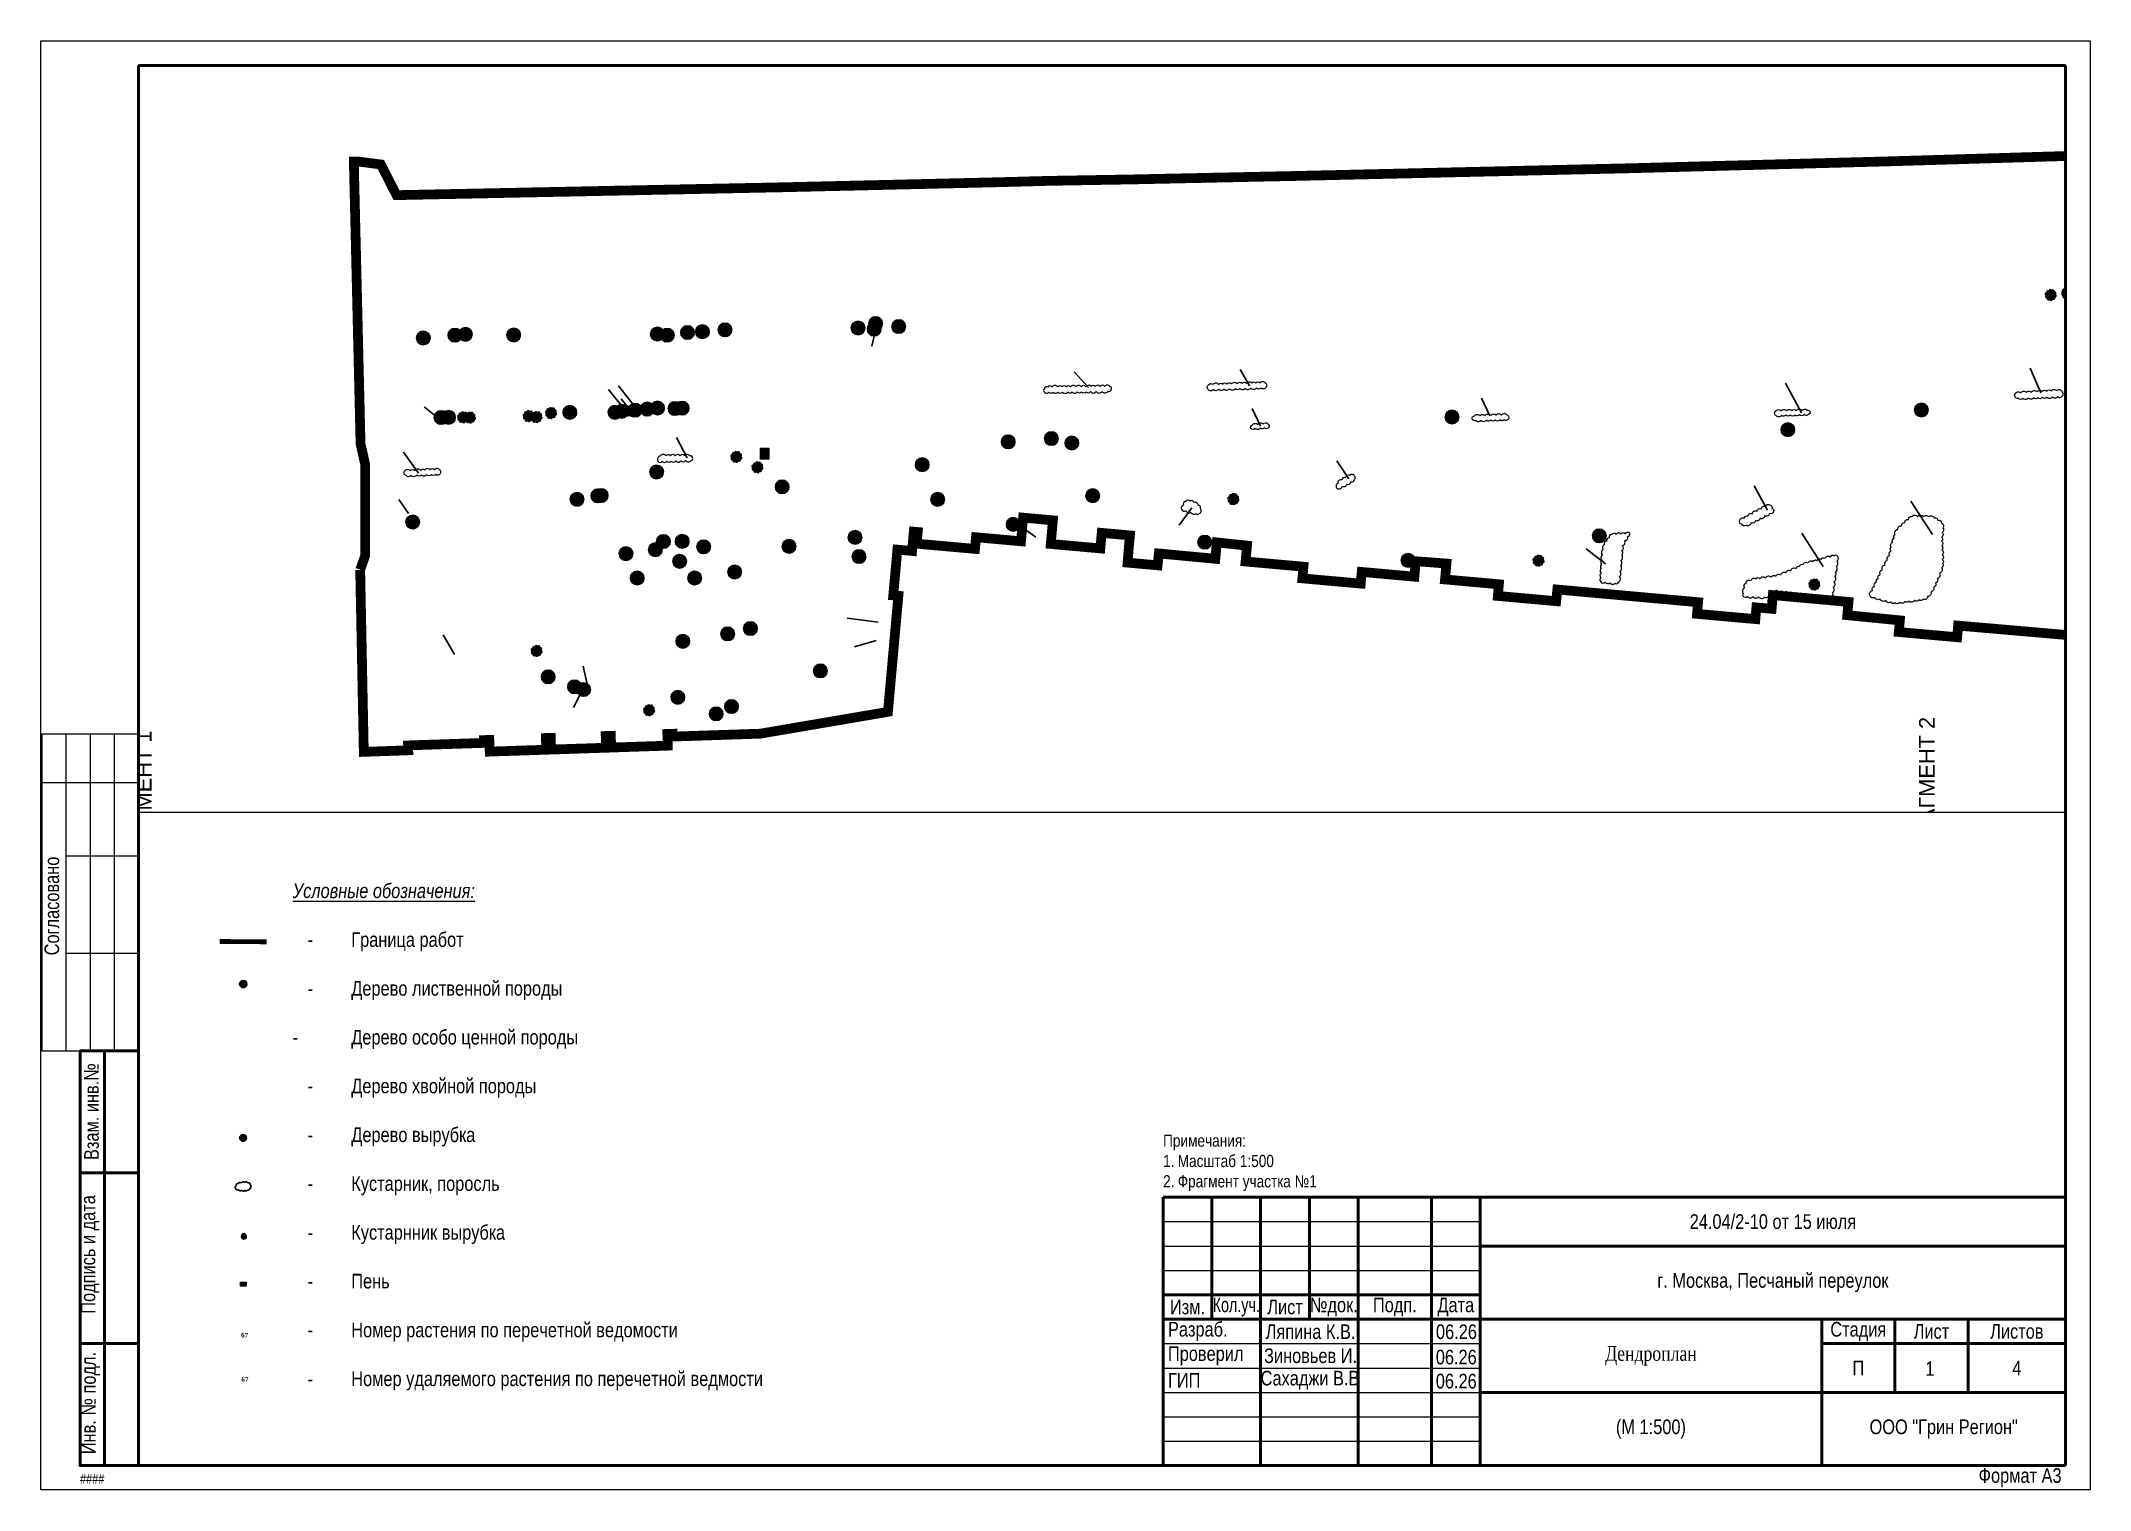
# Paper-space layout 'Дендроплан - 1 A3' of a CAD drawing. Header units: metres, sheet in millimetres. Extents: x -5 to 415, y -18 to 279.
# The model-space entities are those that its viewports show. They can reach past a viewport. Long polylines and large blocks are cut down to what shows.
import ezdxf
from ezdxf.enums import TextEntityAlignment as Align

# ---------------------------------------------------------------- set-up
doc = ezdxf.new("R2010")
doc.units = ezdxf.units.M
doc.header["$MEASUREMENT"] = 0
doc.linetypes.add('482 Границы районов', pattern=[5, 3, -1, 0, -1])
doc.layers.add('!!!_1. Дендра_Аварийка_Номера_выноски', color=20, linetype='Continuous', lineweight=40)
doc.layers.add('_AC-_РАМКИ', color=250, linetype='Continuous', lineweight=50)
for name, color, linetype in [('!!!_1. Дендра_выноски_вырубка', 7, 'Continuous'), ('!!!_1. Дендра_выноски_сохранить', 7, 'Continuous'), ('!!!_Условные обозначения на ЛИСТ', 7, 'Continuous'), ('04 Дендроплан (растения)', 7, 'Continuous'), ('04 Дендроплан (существующие растения)', 7, 'Continuous'), ('04 Дендроплан (удаление)', 240, 'Continuous'), ('04 План (существующие кустарники)', 7, 'Continuous'), ('50 Дендроплан - Деревья вырубаемые', 7, 'Continuous'), ('52 Проектируемые деревья', 7, 'Continuous')]:
    doc.layers.add(name, color=color, linetype=linetype)
doc.layers.get('50 Дендроплан - Деревья вырубаемые').off()
doc.styles.add('_АС-ТЕКСТ(1-1)', font='arial.ttf', dxfattribs={"width": 0.8})
doc.styles.get("Standard").update_dxf_attribs({"font": 'arial.ttf'})
doc.styles.add('style1', font='', dxfattribs={"height": 1})
doc.styles.get('style1').set_extended_font_data('Times New Roman Win95')

psp = doc.layouts.new('Дендроплан - 1 A3')

# ---------------------------------------------------------------- texts
at = {"layer": '!!!_Условные обозначения на ЛИСТ', "color": 250, "insert": (36.34, 12.93), "char_height": 0.2461, "width": 1.2543, "attachment_point": 7}
psp.add_mtext('{\\fTimes New Roman|b1|i0|c0|p18;\\H3.84013x;67}', dxfattribs=at)
at = {"layer": '!!!_Условные обозначения на ЛИСТ', "color": 20, "insert": (36.41, 3.89), "char_height": 0.2461, "width": 1.2543, "attachment_point": 7}
psp.add_mtext('{\\fTimes New Roman|b1|i0|c0|p18;\\H3.84013x;67}', dxfattribs=at)
at = {"ltscale": 4, "style": '_АС-ТЕКСТ(1-1)'}
for s, insert, char_height, width, attachment_point in [('\\pxql;{\\fArial|b0|i1|c204|p34;\\LУсловные обозначения:\\P\\pq*;}\\P\\pi-3,l4,ql,t4;{\\fArial|b0|i1|c204|p34;-\t}Граница работ\\P\\pi0,l0,tz;\\P\\pi-3,l4,t4;{\\fArial|b0|i1|c204|p34;-\t}Дерево лиственной породы\\P\\pi0,l0,tz;\\P-\tДерево особо ценной породы \\P\\P\\pi-3,l4,t4;{\\fArial|b0|i1|c204|p34;-\t}Дерево хвойной породы\\P\\pi0,l0,tz;\\P\\pi-3,l4,t4;{\\fArial|b0|i1|c204|p34;-\t}Дерево вырубка\\P\\pi0,l0,tz;\\P\\pi-3,l4,t4;{\\fArial|b0|i1|c204|p34;-\t}Кустарник, поросль\\P\\pi0,l0,tz;\\P\\pi-3,l4,t4;{\\fArial|b0|i1|c204|p34;-\t}Кустарнник вырубка\\P\\pi0,l0,tz;\\P\\pi-3,l4,t4;{\\fArial|b0|i1|c204|p34;-\t}Пень\\P\\pi0,l0,q*,tz;\\P\\pi-3,l4,ql,t4;{\\fArial|b0|i1|c204|p34;-\t}Номер растения по перечетной ведомости\\P\\pi0,l0,tz;\\P\\pi-3,l4,t4;{\\fArial|b0|i1|c204|p34;-\t}Номер удаляемого растения по перечетной ведмости', (106.93, 54.05), 3, 119.9987, 5), ('24.04/2-10 от 15 июля', (350.33, 36.69), 3, 119.9987, 5), ('г. Москва, Песчаный переулок', (350.33, 24.19), 3, 119.9987, 5), ('Ляпина К.В.', (246.36, 14.12), 3, 20, 4), ('06.26', (281.27, 14.11), 3, 20, 4), ('Зиновьев И.', (246.03, 9.19), 3, 23.5835, 4), ('06.26', (281.23, 8.92), 3, 20, 4), ('{\\fTimes New Roman|b0|i0|c204|p18;Дендроплан}', (325.33, 9.19), 3, 70, 5), ('Сахаджи В.В', (245.33, 4.19), 3, 22.2605, 4), ('06.26', (281.23, 3.99), 3, 20, 4), ('П', (367.83, 6.69), 3, 15, 5), ('(М 1:500)', (325.33, -5.81), 3, 70, 5), ('ООО "Грин Регион"', (385.33, -5.81), 3, 49.9987, 5), ('####', (3.33, -16.02), 2, 22.4698, 4)]:
    psp.add_mtext(s, dxfattribs=dict(at, insert=insert, char_height=char_height, width=width, attachment_point=attachment_point))
at = {"layer": '_AC-_РАМКИ', "color": 7, "lineweight": 15, "char_height": 3, "attachment_point": 5, "rotation": 90, "style": '_АС-ТЕКСТ(1-1)'}
for s, insert, width in [('Согласовано', (-2.43, 101.39), 20.6136), ('Взам. инв.№', (5.7, 59.25), 20.6136), ('Подпись и дата ', (5.38, 29.97), 33.9644), ('Инв. № подл. ', (5.48, -0.49), 29.5417)]:
    psp.add_mtext(s, dxfattribs=dict(at, insert=insert, width=width))
at = {"layer": '_AC-_РАМКИ', "style": '_АС-ТЕКСТ(1-1)'}
for s, insert, char_height, width, attachment_point in [('Примечания:\\P\\pxi-3,l3,t1.2,3;1.\tМасштаб 1:500\\P2.\tФрагмент участка №1', (225.33, 42.96), 2.5, 183.914, 7), ('1', (382.51, 6.59), 3, 19.9987, 5), ('4', (400.33, 6.69), 3, 19.9987, 5)]:
    psp.add_mtext(s, dxfattribs=dict(at, insert=insert, char_height=char_height, width=width, attachment_point=attachment_point))
at = {"layer": '_AC-_РАМКИ', "color": 7, "lineweight": 15, "char_height": 3, "style": '_АС-ТЕКСТ(1-1)'}
for s, insert, width, attachment_point in [('{\\W0.7;Кол.уч.}', (240.33, 19.19), 10, 5), ('{\\W0.8;№док.}', (260.33, 19.19), 10, 5), ('Подп.', (272.83, 19.19), 15, 5), ('Дата', (285.33, 19.19), 10, 5), ('Изм.', (230.33, 19.19), 10, 5), ('{\\W0.8;Лист}', (250.33, 19.19), 10, 5), ('\\pi1;Разраб.', (225.33, 14.19), 20, 4), ('\\pi1;Проверил', (225.33, 9.19), 20, 4), ('\\pi0.99999;ГИП', (225.33, 4.19), 20, 4)]:
    psp.add_mtext(s, dxfattribs=dict(at, insert=insert, width=width, attachment_point=attachment_point))
at = {"layer": '_AC-_РАМКИ', "color": 7, "char_height": 3, "attachment_point": 5, "style": '_АС-ТЕКСТ(1-1)'}
for s, insert, width in [('Стадия', (367.83, 14.19), 15), ('Лист', (382.83, 14.19), 15), ('Листов', (400.33, 14.19), 19.9987), ('Формат А3', (400.99, -15.79), 24.3814)]:
    psp.add_mtext(s, dxfattribs=dict(at, insert=insert, width=width))

msp = doc.modelspace()

# ---------------------------------------------------------------- texts
at = {"layer": '!!!_1. Дендра_Аварийка_Номера_выноски', "color": 1, "true_color": 0xf11009, "char_height": 0.2, "width": 0.5822, "attachment_point": 7}
for s, insert in [('\\fTimes New Roman|i0|b1;\\H0.396956;52', (731.711, 14947.4)), ('\\fTimes New Roman|i0|b1;\\H0.396956;53', (732.106, 14945.578)), ('\\fTimes New Roman|i0|b1;\\H0.396956;83', (726.848, 14934.413)), ('\\fTimes New Roman|i0|b1;\\H0.396956;63', (736.069, 14931.003)), ('\\fTimes New Roman|i0|b1;\\H0.396956;64', (734.948, 14928.857)), ('\\fTimes New Roman|i0|b1;\\H0.396956;66', (736.378, 14928.051)), ('\\fTimes New Roman|i0|b1;\\H0.396956;73', (726.875, 14925.619)), ('\\fTimes New Roman|i0|b1;\\H0.396956;69', (732.973, 14926.292))]:
    msp.add_mtext(s, dxfattribs=dict(at, insert=insert))
at = {"layer": '!!!_1. Дендра_выноски_вырубка', "color": 1, "true_color": 0xf11009, "insert": (727.832, 14842.603), "char_height": 0.2, "width": 0.8733, "attachment_point": 7}
msp.add_mtext('\\fTimes New Roman|i0|b1;\\H0.396956;246', dxfattribs=at)
at = {"layer": '!!!_Условные обозначения на ЛИСТ', "lineweight": 30, "ltscale": 0.5, "char_height": 1.6, "width": 48.11536, "attachment_point": 1}
for s, insert in [('{\\C155;ФРАГМЕНТ 1}', (694.188, 14992.753)), ('{\\C155;ФРАГМЕНТ 2}', (695.588, 14810))]:
    msp.add_mtext(s, dxfattribs=dict(at, insert=insert))

# ---------------------------------------------------------------- blocks, each defined once
blk = doc.blocks.new('_s1')
at = {"true_color": 0xffffff}
blk.add_hatch(color=7, dxfattribs=at).paths.add_polyline_path([(-0.65, 0, 1), (0.65, 0, 1)])
at = {"lineweight": 30}
blk.add_circle((0, 0), 0.739, dxfattribs=at)
at = {"color": 0, "lineweight": 35}
blk.add_circle((0, 0), 0.649, dxfattribs=at)
at = {"style": 'style1', "flags": 1}
blk.add_attdef('ХАР.ТОЧКА', text='', height=1.76, dxfattribs=at).set_placement((-0.05, 2.47), align=Align.MIDDLE_CENTER)
blk = doc.blocks.new('Из_буфера27067')
h = blk.add_hatch(color=250)
h.dxf.hatch_style = 1
h.paths.add_polyline_path([(-0.57, -0.43), (-0.57, 0.44), (0.57, 0.44), (0.56, -0.44)])
at = {"color": 250}
blk.add_lwpolyline([(0.56, -0.44), (-0.57, -0.43), (-0.57, 0.44), (0.57, 0.44)], close=True, dxfattribs=at)
blk = doc.blocks.new('A$Cb4aaf1f0')
at = {"layer": '04 Дендроплан (удаление)'}
h = blk.add_hatch(color=0, dxfattribs=at)
h.dxf.hatch_style = 1
h.paths.add_polyline_path([(0.39, 0.18), (0.39, 0.18), (0.44, 0.24), (0.44, 0.32), (0.4, 0.39), (0.33, 0.42), (0.25, 0.41), (0.19, 0.37), (0.22, 0.43), (0.21, 0.49), (0.18, 0.54), (0.12, 0.57), (0.06, 0.57), (0.01, 0.54), (-0.03, 0.49), (-0.03, 0.43), (-0.06, 0.49), (-0.12, 0.53), (-0.19, 0.54), (-0.25, 0.51), (-0.29, 0.46), (-0.3, 0.39), (-0.28, 0.33), (-0.34, 0.36), (-0.41, 0.37), (-0.47, 0.33), (-0.51, 0.27), (-0.51, 0.2), (-0.48, 0.14), (-0.42, 0.1), (-0.5, 0.08), (-0.54, 0.02), (-0.55, -0.06), (-0.52, -0.13), (-0.46, -0.17), (-0.38, -0.17), (-0.43, -0.23), (-0.44, -0.31), (-0.41, -0.38), (-0.35, -0.42), (-0.27, -0.42), (-0.2, -0.38), (-0.21, -0.45), (-0.19, -0.52), (-0.13, -0.56), (-0.06, -0.57), (0, -0.55), (0.05, -0.49), (0.06, -0.43), (0.09, -0.49), (0.15, -0.52), (0.22, -0.53), (0.28, -0.5), (0.32, -0.44), (0.32, -0.36), (0.3, -0.31), (0.35, -0.34), (0.41, -0.35), (0.47, -0.33), (0.51, -0.28), (0.52, -0.22), (0.51, -0.16), (0.46, -0.12), (0.4, -0.1), (0.48, -0.08), (0.53, -0.03), (0.55, 0.04), (0.53, 0.12), (0.47, 0.17)])
at = {"layer": '04 Дендроплан (удаление)', "flags": 128}
blk.add_lwpolyline([(0.39, 0.18), (0.39, 0.18), (0.44, 0.24), (0.44, 0.32), (0.4, 0.39), (0.33, 0.42), (0.25, 0.41), (0.19, 0.37), (0.22, 0.43), (0.21, 0.49), (0.18, 0.54), (0.12, 0.57), (0.06, 0.57), (0.01, 0.54), (-0.03, 0.49), (-0.03, 0.43), (-0.06, 0.49), (-0.12, 0.53), (-0.19, 0.54), (-0.25, 0.51), (-0.29, 0.46), (-0.3, 0.39), (-0.28, 0.33), (-0.34, 0.36), (-0.41, 0.37), (-0.47, 0.33), (-0.51, 0.27), (-0.51, 0.2), (-0.48, 0.14), (-0.42, 0.1), (-0.5, 0.08), (-0.54, 0.02), (-0.55, -0.06), (-0.52, -0.13), (-0.46, -0.17), (-0.38, -0.17), (-0.43, -0.23), (-0.44, -0.31), (-0.41, -0.38), (-0.35, -0.42), (-0.27, -0.42), (-0.2, -0.38), (-0.21, -0.45), (-0.19, -0.52), (-0.13, -0.56), (-0.06, -0.57), (0, -0.55), (0.05, -0.49), (0.06, -0.43), (0.09, -0.49), (0.15, -0.52), (0.22, -0.53), (0.28, -0.5), (0.32, -0.44), (0.32, -0.36), (0.3, -0.31), (0.35, -0.34), (0.41, -0.35), (0.47, -0.33), (0.51, -0.28), (0.52, -0.22), (0.51, -0.16), (0.46, -0.12), (0.4, -0.1), (0.48, -0.08), (0.53, -0.03), (0.55, 0.04), (0.53, 0.12), (0.47, 0.17)], close=True, dxfattribs=at)
blk = doc.blocks.new('A$C442D7FB9')
at = {"layer": '04 Дендроплан (удаление)', "lineweight": 30}
h = blk.add_hatch(color=0, dxfattribs=at)
h.dxf.hatch_style = 1
edge = h.paths.add_edge_path()
edge.add_arc((0, 0), 0.5, 0, 360)
at = {"layer": '04 Дендроплан (удаление)', "color": 0, "lineweight": 30}
blk.add_circle((0, 0), 0.5, dxfattribs=at)
blk = doc.blocks.new('A$C9cc43350')
at = {"layer": '04 Дендроплан (удаление)'}
h = blk.add_hatch(color=0, dxfattribs=at)
h.dxf.hatch_style = 1
h.paths.add_polyline_path([(0.39, 0.18), (0.39, 0.18), (0.44, 0.24), (0.44, 0.32), (0.4, 0.39), (0.33, 0.42), (0.25, 0.41), (0.19, 0.37), (0.22, 0.43), (0.21, 0.49), (0.18, 0.54), (0.12, 0.57), (0.06, 0.57), (0.01, 0.54), (-0.03, 0.49), (-0.03, 0.43), (-0.06, 0.49), (-0.12, 0.53), (-0.19, 0.54), (-0.25, 0.51), (-0.29, 0.46), (-0.3, 0.39), (-0.28, 0.33), (-0.34, 0.36), (-0.41, 0.37), (-0.47, 0.33), (-0.51, 0.27), (-0.51, 0.2), (-0.48, 0.14), (-0.42, 0.1), (-0.5, 0.08), (-0.54, 0.02), (-0.55, -0.06), (-0.52, -0.13), (-0.46, -0.17), (-0.38, -0.17), (-0.43, -0.23), (-0.44, -0.31), (-0.41, -0.38), (-0.35, -0.42), (-0.27, -0.42), (-0.2, -0.38), (-0.21, -0.45), (-0.19, -0.52), (-0.13, -0.56), (-0.06, -0.57), (0, -0.55), (0.05, -0.49), (0.06, -0.43), (0.09, -0.49), (0.15, -0.52), (0.22, -0.53), (0.28, -0.5), (0.32, -0.44), (0.32, -0.36), (0.3, -0.31), (0.35, -0.34), (0.41, -0.35), (0.47, -0.33), (0.51, -0.28), (0.52, -0.22), (0.51, -0.16), (0.46, -0.12), (0.4, -0.1), (0.48, -0.08), (0.53, -0.03), (0.55, 0.04), (0.53, 0.12), (0.47, 0.17)])
at = {"layer": '04 Дендроплан (удаление)', "flags": 128}
blk.add_lwpolyline([(0.39, 0.18), (0.39, 0.18), (0.44, 0.24), (0.44, 0.32), (0.4, 0.39), (0.33, 0.42), (0.25, 0.41), (0.19, 0.37), (0.22, 0.43), (0.21, 0.49), (0.18, 0.54), (0.12, 0.57), (0.06, 0.57), (0.01, 0.54), (-0.03, 0.49), (-0.03, 0.43), (-0.06, 0.49), (-0.12, 0.53), (-0.19, 0.54), (-0.25, 0.51), (-0.29, 0.46), (-0.3, 0.39), (-0.28, 0.33), (-0.34, 0.36), (-0.41, 0.37), (-0.47, 0.33), (-0.51, 0.27), (-0.51, 0.2), (-0.48, 0.14), (-0.42, 0.1), (-0.5, 0.08), (-0.54, 0.02), (-0.55, -0.06), (-0.52, -0.13), (-0.46, -0.17), (-0.38, -0.17), (-0.43, -0.23), (-0.44, -0.31), (-0.41, -0.38), (-0.35, -0.42), (-0.27, -0.42), (-0.2, -0.38), (-0.21, -0.45), (-0.19, -0.52), (-0.13, -0.56), (-0.06, -0.57), (0, -0.55), (0.05, -0.49), (0.06, -0.43), (0.09, -0.49), (0.15, -0.52), (0.22, -0.53), (0.28, -0.5), (0.32, -0.44), (0.32, -0.36), (0.3, -0.31), (0.35, -0.34), (0.41, -0.35), (0.47, -0.33), (0.51, -0.28), (0.52, -0.22), (0.51, -0.16), (0.46, -0.12), (0.4, -0.1), (0.48, -0.08), (0.53, -0.03), (0.55, 0.04), (0.53, 0.12), (0.47, 0.17)], close=True, dxfattribs=at)
blk = doc.blocks.new('A$Cdd4a775a')
at = {"layer": '04 Дендроплан (растения)', "lineweight": 0, "true_color": 0x000072}
h = blk.add_hatch(color=253, dxfattribs=at)
h.dxf.hatch_style = 1
h.set_gradient(color1=(62, 106, 81), color2=(152, 205, 170), rotation=120, tint=1, name='SPHERICAL')
edge = h.paths.add_edge_path()
edge.add_spline(control_points=[(-1.52, -0.04), (-1.52, -0.01), (-1.41, 0.01), (-1.49, 0.13), (-1.33, 0.11), (-1.34, 0.3), (-1.44, 0.26), (-1.54, 0.17), (-1.53, 0.35), (-1.45, 0.43), (-1.39, 0.37), (-1.32, 0.4), (-1.31, 0.45), (-1.29, 0.56), (-1.44, 0.49), (-1.39, 0.59), (-1.32, 0.65), (-1.28, 0.55), (-1.18, 0.59), (-1.2, 0.65), (-1.21, 0.73), (-1.32, 0.7), (-1.28, 0.78), (-1.23, 0.81), (-1.14, 0.83), (-1.2, 0.9), (-1.15, 0.96), (-1.06, 0.96), (-1.11, 1.04), (-1.11, 1.12), (-1.04, 1.15), (-0.94, 1.07), (-1.09, 1.16), (-1, 1.23), (-0.91, 1.19), (-0.83, 1.21), (-0.76, 1.25), (-0.8, 1.33), (-0.73, 1.4), (-0.64, 1.37), (-0.51, 1.38), (-0.52, 1.28), (-0.6, 1.26), (-0.58, 1.2), (-0.54, 1.15), (-0.47, 1.17), (-0.41, 1.16), (-0.36, 1.1), (-0.45, 1.09), (-0.51, 1.08), (-0.55, 1.02), (-0.53, 0.96), (-0.45, 0.95), (-0.39, 1.01), (-0.32, 0.95), (-0.28, 0.9), (-0.3, 0.84), (-0.38, 0.85), (-0.28, 0.76), (-0.21, 0.79), (-0.12, 0.84), (-0.03, 0.76), (-0.09, 0.7), (-0.11, 0.64), (-0.17, 0.62), (-0.14, 0.56), (-0.09, 0.54), (-0.02, 0.53), (0.04, 0.61), (0.12, 0.59), (0.23, 0.53), (0.13, 0.48), (0.15, 0.4), (0.21, 0.4), (0.29, 0.38), (0.31, 0.48), (0.4, 0.52), (0.43, 0.61), (0.41, 0.74), (0.31, 0.68), (0.25, 0.7), (0.2, 0.74), (0.21, 0.81), (0.28, 0.84), (0.35, 0.93), (0.27, 0.99), (0.21, 1.04), (0.1, 1.04), (0.08, 1.16), (-0.01, 1.11), (-0.06, 1.08), (-0.11, 1.06), (-0.14, 1.11), (-0.16, 1.16), (-0.1, 1.19), (-0.07, 1.28), (-0.18, 1.28), (-0.31, 1.29), (-0.25, 1.37), (-0.12, 1.43), (-0.27, 1.41), (-0.36, 1.45), (-0.27, 1.51), (-0.2, 1.56), (-0.11, 1.53), (-0.01, 1.49), (0.09, 1.6), (0.21, 1.54), (0.27, 1.43), (0.4, 1.48), (0.44, 1.3), (0.59, 1.35), (0.66, 1.44), (0.76, 1.36), (0.72, 1.27), (0.79, 1.23), (0.86, 1.26), (0.93, 1.16), (0.85, 1.12), (0.87, 1.05), (0.79, 1), (0.73, 1.08), (0.67, 1), (0.62, 1.08), (0.56, 0.98), (0.53, 0.91), (0.47, 0.71), (0.64, 0.81), (0.68, 0.89), (0.78, 0.93), (0.84, 0.81), (0.91, 0.96), (1.02, 0.94), (1.11, 0.97), (1.19, 0.89), (1.17, 0.78), (1.28, 0.78), (1.34, 0.7), (1.28, 0.61), (1.42, 0.54), (1.28, 0.45), (1.46, 0.5), (1.5, 0.31), (1.28, 0.26), (1.42, 0.2), (1.46, 0.15), (1.55, 0.16), (1.57, -0.01), (1.46, -0.05), (1.49, -0.16), (1.35, -0.16), (1.45, -0.22), (1.5, -0.29), (1.44, -0.39), (1.33, -0.42), (1.35, -0.52), (1.26, -0.57), (1.18, -0.46), (1.13, -0.3), (1.02, -0.36), (0.95, -0.35), (0.93, -0.27), (1.02, -0.28), (1.08, -0.25), (1.05, -0.13), (0.95, -0.2), (0.87, -0.13), (0.9, -0.04), (0.97, 0), (1.09, 0.03), (0.96, 0.14), (1.03, 0.25), (0.97, 0.33), (1, 0.41), (0.94, 0.47), (0.84, 0.5), (0.76, 0.42), (0.67, 0.5), (0.63, 0.41), (0.69, 0.36), (0.59, 0.24), (0.73, 0.29), (0.81, 0.31), (0.85, 0.23), (0.84, 0.16), (0.79, 0.1), (0.73, 0.15), (0.66, 0.17), (0.58, 0.11), (0.62, 0.03), (0.64, -0.06), (0.76, -0.03), (0.76, -0.13), (0.76, -0.19), (0.72, -0.28), (0.64, -0.14), (0.53, -0.26), (0.63, -0.31), (0.61, -0.4), (0.55, -0.46), (0.47, -0.44), (0.37, -0.38), (0.36, -0.53), (0.47, -0.52), (0.49, -0.62), (0.41, -0.65), (0.35, -0.65), (0.24, -0.62), (0.28, -0.76), (0.14, -0.78), (0.16, -0.89), (0.24, -0.91), (0.31, -0.93), (0.39, -0.91), (0.39, -0.81), (0.49, -0.75), (0.59, -0.78), (0.69, -0.7), (0.6, -0.59), (0.74, -0.68), (0.76, -0.57), (0.82, -0.49), (0.91, -0.55), (1, -0.54), (1.09, -0.57), (1.14, -0.67), (1.02, -0.71), (1.21, -0.66), (1.27, -0.72), (1.31, -0.8), (1.25, -0.87), (1.2, -0.96), (1.08, -0.95), (0.98, -1.03), (0.98, -1.14), (0.88, -1.22), (0.82, -1.16), (0.68, -1.11), (0.88, -1.08), (0.76, -1.02), (0.69, -1.01), (0.66, -1.09), (0.57, -1.05), (0.6, -1.15), (0.63, -1.22), (0.71, -1.17), (0.68, -1.29), (0.62, -1.35), (0.54, -1.33), (0.49, -1.28), (0.44, -1.38), (0.36, -1.38), (0.26, -1.35), (0.25, -1.42), (0.2, -1.47), (0.12, -1.43), (0.17, -1.35), (0.07, -1.39), (0.05, -1.3), (0.08, -1.23), (0.15, -1.24), (0.21, -1.21), (0.22, -1.13), (0.19, -1.04), (0.1, -1.04), (0.02, -1.03), (-0.02, -0.96), (-0.09, -0.91), (-0.16, -0.95), (-0.21, -1.06), (-0.26, -0.95), (-0.36, -0.99), (-0.32, -1.07), (-0.27, -1.12), (-0.18, -1.12), (-0.13, -1.17), (-0.06, -1.22), (-0.1, -1.29), (-0.12, -1.38), (-0.21, -1.32), (-0.26, -1.38), (-0.31, -1.43), (-0.38, -1.39), (-0.47, -1.4), (-0.48, -1.27), (-0.57, -1.33), (-0.65, -1.35), (-0.7, -1.25), (-0.8, -1.32), (-0.86, -1.25), (-0.88, -1.19), (-0.81, -1.12), (-0.94, -1.09), (-1.01, -1.08), (-1.09, -1.11), (-1.12, -1.03), (-1.02, -1), (-1.11, -0.92), (-1.24, -0.94), (-1.15, -0.83), (-1.34, -0.84), (-1.3, -0.72), (-1.35, -0.65), (-1.3, -0.56), (-1.39, -0.47), (-1.49, -0.48), (-1.53, -0.41), (-1.53, -0.35), (-1.48, -0.29), (-1.41, -0.35), (-1.36, -0.27), (-1.42, -0.21), (-1.49, -0.19), (-1.51, -0.13), (-1.54, -0.08), (-1.52, -0.05), (-1.52, -0.04)], knot_values=[0, 0, 0, 0, 0.144623, 0.231167, 0.368861, 0.533358, 0.626687, 0.740408, 0.935226, 1.031861, 1.128241, 1.198256, 1.294402, 1.368689, 1.507955, 1.574673, 1.679777, 1.79119, 1.883627, 1.959993, 2.039207, 2.131319, 2.201489, 2.277769, 2.379891, 2.45347, 2.54984, 2.629417, 2.713756, 2.836131, 2.877797, 2.974434, 3.098533, 3.174839, 3.310795, 3.448506, 3.489216, 3.62255, 3.689433, 3.833718, 3.988827, 4.05943, 4.152735, 4.217846, 4.281087, 4.383199, 4.466591, 4.525335, 4.60464, 4.706041, 4.777196, 4.850967, 4.941557, 5.035937, 5.13954, 5.219117, 5.28068, 5.339424, 5.435055, 5.564599, 5.681514, 5.792988, 5.892227, 5.976975, 6.036908, 6.095646, 6.173749, 6.252212, 6.380922, 6.484525, 6.602635, 6.692872, 6.777965, 6.844717, 6.928444, 7.02051, 7.167213, 7.282, 7.407383, 7.507264, 7.609206, 7.678412, 7.741177, 7.842553, 7.980652, 8.063007, 8.187574, 8.307662, 8.420868, 8.524456, 8.606097, 8.65359, 8.733663, 8.78115, 8.875736, 8.947733, 9.070923, 9.223371, 9.297752, 9.425798, 9.577891, 9.656402, 9.742281, 9.880076, 10.010368, 10.101704, 10.271449, 10.469408, 10.556507, 10.704089, 10.878467, 11.055291, 11.171089, 11.284149, 11.417731, 11.482645, 11.567427, 11.68373, 11.77169, 11.843492, 11.921933, 12.039354, 12.124248, 12.185085, 12.279334, 12.442083, 12.611011, 12.797738, 12.921046, 13.015017, 13.129765, 13.27535, 13.406716, 13.521304, 13.644281, 13.753137, 13.886642, 13.991763, 14.093139, 14.248215, 14.338926, 14.451134, 14.636917, 14.813923, 14.953979, 15.006047, 15.083831, 15.270441, 15.402543, 15.48891, 15.598301, 15.682028, 15.794092, 15.927518, 16.058446, 16.173604, 16.260996, 16.378012, 16.633999, 16.747204, 16.817387, 16.885538, 16.980265, 17.054418, 17.157369, 17.299589, 17.380857, 17.502298, 17.608515, 17.708493, 17.875073, 18.018008, 18.132164, 18.220812, 18.330672, 18.42764, 18.594846, 18.685597, 18.781631, 18.83834, 18.974753, 19.095535, 19.196942, 19.302834, 19.396624, 19.471771, 19.573189, 19.64865, 19.757506, 19.853667, 19.959896, 20.083661, 20.173311, 20.285247, 20.335982, 20.497146, 20.604648, 20.73546, 20.822811, 20.919446, 21.052361, 21.138111, 21.251311, 21.378508, 21.468801, 21.559641, 21.663684, 21.760796, 21.866457, 22.044178, 22.114637, 22.23047, 22.341438, 22.400666, 22.529106, 22.668332, 22.783263, 22.938439, 23.01956, 23.126312, 23.267144, 23.355432, 23.45979, 23.589203, 23.728577, 23.835857, 23.898351, 24.043906, 24.189962, 24.256212, 24.371649, 24.490581, 24.67199, 24.766696, 24.956099, 25.083087, 25.169948, 25.292933, 25.419422, 25.526836, 25.615518, 25.691414, 25.778638, 25.869312, 25.961297, 26.024928, 26.121298, 26.263466, 26.360434, 26.407027, 26.517617, 26.650303, 26.74818, 26.826653, 26.905094, 26.978885, 27.046871, 27.126191, 27.241376, 27.314599, 27.389769, 27.472839, 27.551312, 27.683547, 27.788448, 27.871841, 27.999501, 28.077604, 28.175679, 28.291585, 28.394565, 28.492933, 28.567087, 28.697918, 28.77954, 28.894137, 28.975271, 29.07451, 29.169691, 29.264917, 29.370694, 29.435998, 29.525045, 29.645134, 29.756428, 29.862319, 29.956635, 30.074745, 30.200153, 30.306664, 30.366297, 30.449133, 30.570729, 30.713328, 30.79014, 30.852634, 30.945669, 31.037541, 31.189615, 31.243213, 31.410359, 31.536232, 31.621622, 31.733558, 31.886269, 32.00739, 32.09115, 32.172123, 32.250875, 32.347965, 32.418568, 32.512539, 32.612542, 32.705135, 32.769699, 32.813194, 32.813194, 32.813194, 32.813194], degree=3, periodic=0)
edge = h.paths.add_edge_path(flags=16)
edge.add_spline(control_points=[(-0.83, -0.89), (-0.85, -0.86), (-0.88, -0.81), (-0.92, -0.73), (-0.91, -0.62), (-0.82, -0.64), (-0.77, -0.58), (-0.72, -0.49), (-0.85, -0.49), (-0.95, -0.53), (-0.99, -0.44), (-1.03, -0.36), (-0.95, -0.32), (-0.89, -0.31), (-0.82, -0.36), (-0.76, -0.22), (-0.88, -0.21), (-0.96, -0.13), (-0.88, -0.07), (-0.87, 0.06), (-1.05, 0.03), (-1.01, 0.15), (-1, 0.29), (-0.89, 0.19), (-0.83, 0.25), (-0.79, 0.34), (-0.89, 0.39), (-0.88, 0.49), (-0.78, 0.48), (-0.72, 0.51), (-0.62, 0.56), (-0.61, 0.46), (-0.57, 0.4), (-0.5, 0.37), (-0.47, 0.26), (-0.38, 0.29), (-0.29, 0.31), (-0.22, 0.26), (-0.18, 0.19), (-0.22, 0.15), (-0.22, 0.06), (-0.33, 0.12), (-0.41, 0.06), (-0.37, 0.01), (-0.38, -0.06), (-0.29, -0.07), (-0.22, -0.03), (-0.16, -0.08), (-0.12, -0.17), (-0.23, -0.16), (-0.31, -0.16), (-0.32, -0.24), (-0.3, -0.3), (-0.26, -0.36), (-0.16, -0.34), (-0.16, -0.44), (-0.17, -0.51), (-0.2, -0.58), (-0.26, -0.63), (-0.34, -0.55), (-0.37, -0.67), (-0.42, -0.71), (-0.45, -0.79), (-0.53, -0.76), (-0.62, -0.73), (-0.63, -0.83), (-0.57, -0.87), (-0.59, -0.92), (-0.64, -0.96), (-0.71, -0.95), (-0.77, -0.92), (-0.81, -0.9), (-0.83, -0.89)], knot_values=[0, 0, 0, 0, 0.119147, 0.244704, 0.355195, 0.456841, 0.525213, 0.64652, 0.761794, 0.906015, 0.999107, 1.102214, 1.21292, 1.287506, 1.35766, 1.479239, 1.62773, 1.713089, 1.858081, 1.936445, 2.136108, 2.227757, 2.383509, 2.506371, 2.592801, 2.687321, 2.856666, 2.919037, 3.017629, 3.155387, 3.246677, 3.353704, 3.442539, 3.52579, 3.669986, 3.756325, 3.869148, 4.011227, 4.081037, 4.138722, 4.206699, 4.365743, 4.440415, 4.505889, 4.585073, 4.671725, 4.788569, 4.878809, 4.948708, 5.073582, 5.166391, 5.253695, 5.327262, 5.415765, 5.519566, 5.621336, 5.725491, 5.831081, 5.911981, 6.005594, 6.125346, 6.227321, 6.306075, 6.391977, 6.508685, 6.596002, 6.686109, 6.737432, 6.809051, 6.915906, 7.005912, 7.085383, 7.085383, 7.085383, 7.085383], degree=3, periodic=0)
at = {"layer": '04 Дендроплан (растения)', "lineweight": 0}
for p, q in [((-0.92, 0.08, 161.69), (-1.03, 0.08, 161.69)), ((-0.73, 0.09, 161.69), (-0.92, 0.08, 161.69)), ((-0.74, 0.38, 161.69), (-0.88, 0.43, 161.69)), ((-0.81, 0.22, 161.69), (-0.84, 0.24, 161.69)), ((-0.69, 0.14, 161.69), (-0.81, 0.22, 161.69)), ((-0.66, 0.36, 161.69), (-0.75, 0.5, 161.69)), ((-0.66, 0.35, 161.69), (-0.74, 0.38, 161.69)), ((-0.57, 0.09, 161.69), (-0.73, 0.09, 161.69)), ((-0.66, 0.03, 161.69), (-0.71, -0.02, 161.69)), ((-0.57, 0.09, 161.69), (-0.69, 0.14, 161.69)), ((-0.62, 0.28, 161.69), (-0.66, 0.36, 161.69)), ((-0.57, 0.09, 161.69), (-0.66, 0.03, 161.69)), ((-0.56, 0.18, 161.69), (-0.62, 0.28, 161.69)), ((-0.39, 0.06, 161.69), (-0.57, 0.09, 161.69)), ((-0.56, 1.27, 161.69), (-0.46, 1.21, 161.69)), ((-0.48, 0.12, 161.69), (-0.56, 0.18, 161.69)), ((-0.29, 1.04, 161.69), (-0.54, 1.03, 161.69)), ((-0.38, 0.08, 161.69), (-0.48, 0.12, 161.69)), ((-0.46, 1.21, 161.69), (-0.35, 1.12, 161.69)), ((-0.35, 1.12, 161.69), (-0.25, 0.99, 161.69)), ((-0.25, 0.99, 161.69), (-0.14, 0.82, 161.69)), ((-0.2, 1.2, 161.69), (-0.22, 1.28, 161.69)), ((-0.2, 1.17, 161.69), (-0.08, 1.25, 161.69)), ((-0.2, 1.12, 161.69), (-0.2, 1.2, 161.69)), ((-0.17, 0.96, 161.69), (-0.2, 1.12, 161.69)), ((-0.14, 0.82, 161.69), (-0.17, 0.96, 161.69)), ((-0.11, 1.07, 161.69), (-0.09, 0.99, 161.69)), ((-0.09, 0.99, 161.69), (-0.05, 0.87, 161.69)), ((-0.05, 0.87, 161.69), (0.01, 0.72, 161.69)), ((0.02, 0.96, 161.69), (-0.04, 1.09, 161.69)), ((-0.02, 0.54, 161.69), (0.05, 0.64, 161.69)), ((-0.02, 0.54, 161.69), (0, 0.64, 161.69)), ((0, 0.64, 161.69), (0.01, 0.72, 161.69)), ((0.01, 0.72, 161.69), (0.03, 0.83, 161.69)), ((0.02, 0.97, 161.69), (0.03, 1.04, 161.69)), ((0.05, 0.89, 161.69), (0.02, 0.96, 161.69)), ((0.03, 1.04, 161.69), (0.08, 1.12, 161.69)), ((0.03, 0.83, 161.69), (0.07, 0.93, 161.69)), ((0.05, 0.64, 161.69), (0.12, 0.74, 161.69)), ((0.07, 0.93, 161.69), (0.15, 1.04, 161.69)), ((0.12, 0.74, 161.69), (0.14, 0.79, 161.69)), ((0.12, 0.74, 161.69), (0.21, 0.77, 161.69)), ((0.14, 0.79, 161.69), (0.17, 0.85, 161.69)), ((0.16, 0.41, 161.69), (0.22, 0.47, 161.69)), ((0.17, 0.85, 161.69), (0.24, 0.9, 161.69)), ((0.19, 0.53, 161.69), (0.25, 0.53, 161.69)), ((0.22, 0.47, 161.69), (0.25, 0.53, 161.69)), ((0.24, 0.9, 161.69), (0.27, 0.99, 161.69)), ((0.25, 0.53, 161.69), (0.32, 0.59, 161.69)), ((0.26, 0.61, 161.69), (0.26, 0.7, 161.69)), ((0.27, 0.54, 161.69), (0.26, 0.61, 161.69)), ((0.32, 0.59, 161.69), (0.37, 0.71, 161.69)), ((0.61, 0.06, 161.69), (0.7, 0.07, 161.69)), ((0.7, 0.07, 161.69), (0.8, 0.01, 161.69)), ((0.73, 0.05, 161.69), (0.79, 0.12, 161.69)), ((0.89, 0.08, 161.69), (0.79, 0.12, 161.69)), ((0.8, 0.01, 161.69), (0.86, -0.02, 161.69)), ((0.84, 0.19, 161.69), (0.89, 0.24, 161.69)), ((0.89, 0.08, 161.69), (0.84, 0, 161.69)), ((0.89, 0.24, 161.69), (0.93, 0.47, 161.69)), ((1, 0.15, 161.69), (0.89, 0.08, 161.69)), ((0.9, 0.29, 161.69), (0.99, 0.35, 161.69)), ((-0.8, -0.38, 161.69), (-0.98, -0.46, 161.69)), ((-0.8, -0.06, 161.69), (-0.93, -0.14, 161.69)), ((-0.77, -0.13, 161.69), (-0.9, -0.07, 161.69)), ((-0.81, -0.78, 161.69), (-0.87, -0.82, 161.69)), ((-0.74, -0.73, 161.69), (-0.81, -0.78, 161.69)), ((-0.71, -0.02, 161.69), (-0.8, -0.06, 161.69)), ((-0.72, -0.27, 161.69), (-0.8, -0.24, 161.69)), ((-0.7, -0.34, 161.69), (-0.8, -0.38, 161.69)), ((-0.74, -0.6, 161.69), (-0.8, -0.61, 161.69)), ((-0.72, -0.8, 161.69), (-0.8, -0.91, 161.69)), ((-0.59, -0.16, 161.69), (-0.77, -0.13, 161.69)), ((-0.65, -0.57, 161.69), (-0.74, -0.6, 161.69)), ((-0.69, -0.66, 161.69), (-0.74, -0.73, 161.69)), ((-0.62, -0.28, 161.69), (-0.72, -0.27, 161.69)), ((-0.66, -0.72, 161.69), (-0.72, -0.8, 161.69)), ((-0.62, -0.28, 161.69), (-0.7, -0.34, 161.69)), ((-0.66, -0.57, 161.69), (-0.69, -0.66, 161.69)), ((-0.63, -0.47, 161.69), (-0.66, -0.57, 161.69)), ((-0.59, -0.63, 161.69), (-0.66, -0.72, 161.69)), ((-0.54, -0.54, 161.69), (-0.65, -0.57, 161.69)), ((-0.61, -0.38, 161.69), (-0.63, -0.47, 161.69)), ((-0.5, -0.21, 161.69), (-0.62, -0.28, 161.69)), ((-0.55, -0.3, 161.69), (-0.62, -0.28, 161.69)), ((-0.62, -0.28, 161.69), (-0.61, -0.38, 161.69)), ((-0.38, -0.15, 161.69), (-0.59, -0.16, 161.69)), ((-0.54, -0.54, 161.69), (-0.59, -0.63, 161.69)), ((-0.48, -0.33, 161.69), (-0.55, -0.3, 161.69)), ((-0.42, -0.37, 161.69), (-0.54, -0.54, 161.69)), ((-0.38, -0.15, 161.69), (-0.5, -0.21, 161.69)), ((-0.5, -0.48, 161.69), (-0.48, -0.58, 161.69)), ((-0.48, -0.58, 161.69), (-0.49, -0.67, 161.69)), ((-0.49, -0.67, 161.69), (-0.49, -0.77, 161.69)), ((-0.42, -0.37, 161.69), (-0.48, -0.33, 161.69)), ((-0.3, -0.3, 161.69), (-0.42, -0.37, 161.69)), ((-0.15, -0.12, 161.69), (-0.38, -0.15, 161.69)), ((0.32, -0.73, 161.69), (0.25, -0.91, 161.69)), ((0.29, -0.64, 161.69), (0.32, -0.73, 161.69)), ((0.32, -0.73, 161.69), (0.38, -0.9, 161.69)), ((0.32, -0.73, 161.69), (0.38, -0.73, 161.69)), ((0.38, -0.73, 161.69), (0.43, -0.79, 161.69)), ((0.45, -0.64, 161.69), (0.47, -0.77, 161.69)), ((0.45, -0.64, 161.69), (0.53, -0.69, 161.69)), ((0.52, -0.45, 161.69), (0.6, -0.52, 161.69)), ((0.53, -0.69, 161.69), (0.66, -0.69, 161.69)), ((0.6, -0.52, 161.69), (0.77, -0.58, 161.69)), ((0.6, -0.52, 161.69), (0.63, -0.62, 161.69)), ((0.62, -0.35, 161.69), (0.77, -0.4, 161.69)), ((0.75, -0.19, 161.69), (0.85, -0.22, 161.69)), ((0.77, -0.4, 161.69), (0.83, -0.45, 161.69)), ((0.77, -0.4, 161.69), (0.89, -0.4, 161.69)), ((0.83, -0.45, 161.69), (0.88, -0.53, 161.69)), ((0.85, -0.22, 161.69), (0.91, -0.17, 161.69)), ((0.85, -0.22, 161.69), (0.95, -0.29, 161.69)), ((0.86, -0.02, 161.69), (0.91, -0.04, 161.69)), ((0.9, -0.41, 161.69), (0.96, -0.34, 161.69))]:
    blk.add_line(p, q, dxfattribs=at)
at = {"layer": '04 Дендроплан (растения)', "color": 79, "lineweight": 0, "true_color": 0x384020}
blk.add_line((0.89, -0.4, 161.69), (1.2, -0.48, 161.69), dxfattribs=at)
blk.add_open_spline([(-1.52, -0.04, 161.69), (-1.52, -0.01, 161.69), (-1.41, 0.01, 161.69), (-1.49, 0.13, 161.69), (-1.33, 0.11, 161.69), (-1.34, 0.3, 161.69), (-1.44, 0.26, 161.69), (-1.54, 0.17, 161.69), (-1.53, 0.35, 161.69), (-1.45, 0.43, 161.69), (-1.39, 0.37, 161.69), (-1.32, 0.4, 161.69), (-1.31, 0.45, 161.69), (-1.29, 0.56, 161.69), (-1.44, 0.49, 161.69), (-1.39, 0.59, 161.69), (-1.32, 0.65, 161.69), (-1.28, 0.55, 161.69), (-1.18, 0.59, 161.69), (-1.2, 0.65, 161.69), (-1.21, 0.73, 161.69), (-1.32, 0.7, 161.69), (-1.28, 0.78, 161.69), (-1.23, 0.81, 161.69), (-1.14, 0.83, 161.69), (-1.2, 0.9, 161.69), (-1.15, 0.96, 161.69), (-1.06, 0.96, 161.69), (-1.11, 1.04, 161.69), (-1.11, 1.12, 161.69), (-1.04, 1.15, 161.69), (-0.94, 1.07, 161.69), (-1.09, 1.16, 161.69), (-1, 1.23, 161.69), (-0.91, 1.19, 161.69), (-0.83, 1.21, 161.69), (-0.76, 1.25, 161.69), (-0.8, 1.33, 161.69), (-0.73, 1.4, 161.69), (-0.64, 1.37, 161.69), (-0.51, 1.38, 161.69), (-0.52, 1.28, 161.69), (-0.6, 1.26, 161.69), (-0.58, 1.2, 161.69), (-0.54, 1.15, 161.69), (-0.47, 1.17, 161.69), (-0.41, 1.16, 161.69), (-0.36, 1.1, 161.69), (-0.45, 1.09, 161.69), (-0.51, 1.08, 161.69), (-0.55, 1.02, 161.69), (-0.53, 0.96, 161.69), (-0.45, 0.95, 161.69), (-0.39, 1.01, 161.69), (-0.32, 0.95, 161.69), (-0.28, 0.9, 161.69), (-0.3, 0.84, 161.69), (-0.38, 0.85, 161.69), (-0.28, 0.76, 161.69), (-0.21, 0.79, 161.69), (-0.12, 0.84, 161.69), (-0.03, 0.76, 161.69), (-0.09, 0.7, 161.69), (-0.11, 0.64, 161.69), (-0.17, 0.62, 161.69), (-0.14, 0.56, 161.69), (-0.09, 0.54, 161.69), (-0.02, 0.53, 161.69), (0.04, 0.61, 161.69), (0.12, 0.59, 161.69), (0.23, 0.53, 161.69), (0.13, 0.48, 161.69), (0.15, 0.4, 161.69), (0.21, 0.4, 161.69), (0.29, 0.38, 161.69), (0.31, 0.48, 161.69), (0.4, 0.52, 161.69), (0.43, 0.61, 161.69), (0.41, 0.74, 161.69), (0.31, 0.68, 161.69), (0.25, 0.7, 161.69), (0.2, 0.74, 161.69), (0.21, 0.81, 161.69), (0.28, 0.84, 161.69), (0.35, 0.93, 161.69), (0.27, 0.99, 161.69), (0.21, 1.04, 161.69), (0.1, 1.04, 161.69), (0.08, 1.16, 161.69), (-0.01, 1.11, 161.69), (-0.06, 1.08, 161.69), (-0.11, 1.06, 161.69), (-0.14, 1.11, 161.69), (-0.16, 1.16, 161.69), (-0.1, 1.19, 161.69), (-0.07, 1.28, 161.69), (-0.18, 1.28, 161.69), (-0.31, 1.29, 161.69), (-0.25, 1.37, 161.69), (-0.12, 1.43, 161.69), (-0.27, 1.41, 161.69), (-0.36, 1.45, 161.69), (-0.27, 1.51, 161.69), (-0.2, 1.56, 161.69), (-0.11, 1.53, 161.69), (-0.01, 1.49, 161.69), (0.09, 1.6, 161.69), (0.21, 1.54, 161.69), (0.27, 1.43, 161.69), (0.4, 1.48, 161.69), (0.44, 1.3, 161.69), (0.59, 1.35, 161.69), (0.66, 1.44, 161.69), (0.76, 1.36, 161.69), (0.72, 1.27, 161.69), (0.79, 1.23, 161.69), (0.86, 1.26, 161.69), (0.93, 1.16, 161.69), (0.85, 1.12, 161.69), (0.87, 1.05, 161.69), (0.79, 1, 161.69), (0.73, 1.08, 161.69), (0.67, 1, 161.69), (0.62, 1.08, 161.69), (0.56, 0.98, 161.69), (0.53, 0.91, 161.69), (0.47, 0.71, 161.69), (0.64, 0.81, 161.69), (0.68, 0.89, 161.69), (0.78, 0.93, 161.69), (0.84, 0.81, 161.69), (0.91, 0.96, 161.69), (1.02, 0.94, 161.69), (1.11, 0.97, 161.69), (1.19, 0.89, 161.69), (1.17, 0.78, 161.69), (1.28, 0.78, 161.69), (1.34, 0.7, 161.69), (1.28, 0.61, 161.69), (1.42, 0.54, 161.69), (1.28, 0.45, 161.69), (1.46, 0.5, 161.69), (1.5, 0.31, 161.69), (1.28, 0.26, 161.69), (1.42, 0.2, 161.69), (1.46, 0.15, 161.69), (1.55, 0.16, 161.69), (1.57, -0.01, 161.69), (1.46, -0.05, 161.69), (1.49, -0.16, 161.69), (1.35, -0.16, 161.69), (1.45, -0.22, 161.69), (1.5, -0.29, 161.69), (1.44, -0.39, 161.69), (1.33, -0.42, 161.69), (1.35, -0.52, 161.69), (1.26, -0.57, 161.69), (1.18, -0.46, 161.69), (1.13, -0.3, 161.69), (1.02, -0.36, 161.69), (0.95, -0.35, 161.69), (0.93, -0.27, 161.69), (1.02, -0.28, 161.69), (1.08, -0.25, 161.69), (1.05, -0.13, 161.69), (0.95, -0.2, 161.69), (0.87, -0.13, 161.69), (0.9, -0.04, 161.69), (0.97, 0, 161.69), (1.09, 0.03, 161.69), (0.96, 0.14, 161.69), (1.03, 0.25, 161.69), (0.97, 0.33, 161.69), (1, 0.41, 161.69), (0.94, 0.47, 161.69), (0.84, 0.5, 161.69), (0.76, 0.42, 161.69), (0.67, 0.5, 161.69), (0.63, 0.41, 161.69), (0.69, 0.36, 161.69), (0.59, 0.24, 161.69), (0.73, 0.29, 161.69), (0.81, 0.31, 161.69), (0.85, 0.23, 161.69), (0.84, 0.16, 161.69), (0.79, 0.1, 161.69), (0.73, 0.15, 161.69), (0.66, 0.17, 161.69), (0.58, 0.11, 161.69), (0.62, 0.03, 161.69), (0.64, -0.06, 161.69), (0.76, -0.03, 161.69), (0.76, -0.13, 161.69), (0.76, -0.19, 161.69), (0.72, -0.28, 161.69), (0.64, -0.14, 161.69), (0.53, -0.26, 161.69), (0.63, -0.31, 161.69), (0.61, -0.4, 161.69), (0.55, -0.46, 161.69), (0.47, -0.44, 161.69), (0.37, -0.38, 161.69), (0.36, -0.53, 161.69), (0.47, -0.52, 161.69), (0.49, -0.62, 161.69), (0.41, -0.65, 161.69), (0.35, -0.65, 161.69), (0.24, -0.62, 161.69), (0.28, -0.76, 161.69), (0.14, -0.78, 161.69), (0.16, -0.89, 161.69), (0.24, -0.91, 161.69), (0.31, -0.93, 161.69), (0.39, -0.91, 161.69), (0.39, -0.81, 161.69), (0.49, -0.75, 161.69), (0.59, -0.78, 161.69), (0.69, -0.7, 161.69), (0.6, -0.59, 161.69), (0.74, -0.68, 161.69), (0.76, -0.57, 161.69), (0.82, -0.49, 161.69), (0.91, -0.55, 161.69), (1, -0.54, 161.69), (1.09, -0.57, 161.69), (1.14, -0.67, 161.69), (1.02, -0.71, 161.69), (1.21, -0.66, 161.69), (1.27, -0.72, 161.69), (1.31, -0.8, 161.69), (1.25, -0.87, 161.69), (1.2, -0.96, 161.69), (1.08, -0.95, 161.69), (0.98, -1.03, 161.69), (0.98, -1.14, 161.69), (0.88, -1.22, 161.69), (0.82, -1.16, 161.69), (0.68, -1.11, 161.69), (0.88, -1.08, 161.69), (0.76, -1.02, 161.69), (0.69, -1.01, 161.69), (0.66, -1.09, 161.69), (0.57, -1.05, 161.69), (0.6, -1.15, 161.69), (0.63, -1.22, 161.69), (0.71, -1.17, 161.69), (0.68, -1.29, 161.69), (0.62, -1.35, 161.69), (0.54, -1.33, 161.69), (0.49, -1.28, 161.69), (0.44, -1.38, 161.69), (0.36, -1.38, 161.69), (0.26, -1.35, 161.69), (0.25, -1.42, 161.69), (0.2, -1.47, 161.69), (0.12, -1.43, 161.69), (0.17, -1.35, 161.69), (0.07, -1.39, 161.69), (0.05, -1.3, 161.69), (0.08, -1.23, 161.69), (0.15, -1.24, 161.69), (0.21, -1.21, 161.69), (0.22, -1.13, 161.69), (0.19, -1.04, 161.69), (0.1, -1.04, 161.69), (0.02, -1.03, 161.69), (-0.02, -0.96, 161.69), (-0.09, -0.91, 161.69), (-0.16, -0.95, 161.69), (-0.21, -1.06, 161.69), (-0.26, -0.95, 161.69), (-0.36, -0.99, 161.69), (-0.32, -1.07, 161.69), (-0.27, -1.12, 161.69), (-0.18, -1.12, 161.69), (-0.13, -1.17, 161.69), (-0.06, -1.22, 161.69), (-0.1, -1.29, 161.69), (-0.12, -1.38, 161.69), (-0.21, -1.32, 161.69), (-0.26, -1.38, 161.69), (-0.31, -1.43, 161.69), (-0.38, -1.39, 161.69), (-0.47, -1.4, 161.69), (-0.48, -1.27, 161.69), (-0.57, -1.33, 161.69), (-0.65, -1.35, 161.69), (-0.7, -1.25, 161.69), (-0.8, -1.32, 161.69), (-0.86, -1.25, 161.69), (-0.88, -1.19, 161.69), (-0.81, -1.12, 161.69), (-0.94, -1.09, 161.69), (-1.01, -1.08, 161.69), (-1.09, -1.11, 161.69), (-1.12, -1.03, 161.69), (-1.02, -1, 161.69), (-1.11, -0.92, 161.69), (-1.24, -0.94, 161.69), (-1.15, -0.83, 161.69), (-1.34, -0.84, 161.69), (-1.3, -0.72, 161.69), (-1.35, -0.65, 161.69), (-1.3, -0.56, 161.69), (-1.39, -0.47, 161.69), (-1.49, -0.48, 161.69), (-1.53, -0.41, 161.69), (-1.53, -0.35, 161.69), (-1.48, -0.29, 161.69), (-1.41, -0.35, 161.69), (-1.36, -0.27, 161.69), (-1.42, -0.21, 161.69), (-1.49, -0.19, 161.69), (-1.51, -0.13, 161.69), (-1.54, -0.08, 161.69), (-1.52, -0.05, 161.69), (-1.52, -0.04, 161.69)], degree=3, knots=[0, 0, 0, 0, 0.144623, 0.231167, 0.368861, 0.533358, 0.626687, 0.740408, 0.935226, 1.031861, 1.128241, 1.198256, 1.294402, 1.368689, 1.507955, 1.574673, 1.679777, 1.79119, 1.883627, 1.959993, 2.039207, 2.131319, 2.201489, 2.277769, 2.379891, 2.45347, 2.54984, 2.629417, 2.713756, 2.836131, 2.877797, 2.974434, 3.098533, 3.174839, 3.310795, 3.448506, 3.489216, 3.62255, 3.689433, 3.833718, 3.988827, 4.05943, 4.152735, 4.217846, 4.281087, 4.383199, 4.466591, 4.525335, 4.60464, 4.706041, 4.777196, 4.850967, 4.941557, 5.035937, 5.13954, 5.219117, 5.28068, 5.339424, 5.435055, 5.564599, 5.681514, 5.792988, 5.892227, 5.976975, 6.036908, 6.095646, 6.173749, 6.252212, 6.380922, 6.484525, 6.602635, 6.692872, 6.777965, 6.844717, 6.928444, 7.02051, 7.167213, 7.282, 7.407383, 7.507264, 7.609206, 7.678412, 7.741177, 7.842553, 7.980652, 8.063007, 8.187574, 8.307662, 8.420868, 8.524456, 8.606097, 8.65359, 8.733663, 8.78115, 8.875736, 8.947733, 9.070923, 9.223371, 9.297752, 9.425798, 9.577891, 9.656402, 9.742281, 9.880076, 10.010368, 10.101704, 10.271449, 10.469408, 10.556507, 10.704089, 10.878467, 11.055291, 11.171089, 11.284149, 11.417731, 11.482645, 11.567427, 11.68373, 11.77169, 11.843492, 11.921933, 12.039354, 12.124248, 12.185085, 12.279334, 12.442083, 12.611011, 12.797738, 12.921046, 13.015017, 13.129765, 13.27535, 13.406716, 13.521304, 13.644281, 13.753137, 13.886642, 13.991763, 14.093139, 14.248215, 14.338926, 14.451134, 14.636917, 14.813923, 14.953979, 15.006047, 15.083831, 15.270441, 15.402543, 15.48891, 15.598301, 15.682028, 15.794092, 15.927518, 16.058446, 16.173604, 16.260996, 16.378012, 16.633999, 16.747204, 16.817387, 16.885538, 16.980265, 17.054418, 17.157369, 17.299589, 17.380857, 17.502298, 17.608515, 17.708493, 17.875073, 18.018008, 18.132164, 18.220812, 18.330672, 18.42764, 18.594846, 18.685597, 18.781631, 18.83834, 18.974753, 19.095535, 19.196942, 19.302834, 19.396624, 19.471771, 19.573189, 19.64865, 19.757506, 19.853667, 19.959896, 20.083661, 20.173311, 20.285247, 20.335982, 20.497146, 20.604648, 20.73546, 20.822811, 20.919446, 21.052361, 21.138111, 21.251311, 21.378508, 21.468801, 21.559641, 21.663684, 21.760796, 21.866457, 22.044178, 22.114637, 22.23047, 22.341438, 22.400666, 22.529106, 22.668332, 22.783263, 22.938439, 23.01956, 23.126312, 23.267144, 23.355432, 23.45979, 23.589203, 23.728577, 23.835857, 23.898351, 24.043906, 24.189962, 24.256212, 24.371649, 24.490581, 24.67199, 24.766696, 24.956099, 25.083087, 25.169948, 25.292933, 25.419422, 25.526836, 25.615518, 25.691414, 25.778638, 25.869312, 25.961297, 26.024928, 26.121298, 26.263466, 26.360434, 26.407027, 26.517617, 26.650303, 26.74818, 26.826653, 26.905094, 26.978885, 27.046871, 27.126191, 27.241376, 27.314599, 27.389769, 27.472839, 27.551312, 27.683547, 27.788448, 27.871841, 27.999501, 28.077604, 28.175679, 28.291585, 28.394565, 28.492933, 28.567087, 28.697918, 28.77954, 28.894137, 28.975271, 29.07451, 29.169691, 29.264917, 29.370694, 29.435998, 29.525045, 29.645134, 29.756428, 29.862319, 29.956635, 30.074745, 30.200153, 30.306664, 30.366297, 30.449133, 30.570729, 30.713328, 30.79014, 30.852634, 30.945669, 31.037541, 31.189615, 31.243213, 31.410359, 31.536232, 31.621622, 31.733558, 31.886269, 32.00739, 32.09115, 32.172123, 32.250875, 32.347965, 32.418568, 32.512539, 32.612542, 32.705135, 32.769699, 32.813194, 32.813194, 32.813194, 32.813194], dxfattribs=at)
at = {"layer": '04 Дендроплан (растения)', "lineweight": 0}
blk.add_open_spline([(-0.83, -0.89, 161.69), (-0.85, -0.86, 161.69), (-0.88, -0.81, 161.69), (-0.92, -0.73, 161.69), (-0.91, -0.62, 161.69), (-0.82, -0.64, 161.69), (-0.77, -0.58, 161.69), (-0.72, -0.49, 161.69), (-0.85, -0.49, 161.69), (-0.95, -0.53, 161.69), (-0.99, -0.44, 161.69), (-1.03, -0.36, 161.69), (-0.95, -0.32, 161.69), (-0.89, -0.31, 161.69), (-0.82, -0.36, 161.69), (-0.76, -0.22, 161.69), (-0.88, -0.21, 161.69), (-0.96, -0.13, 161.69), (-0.88, -0.07, 161.69), (-0.87, 0.06, 161.69), (-1.05, 0.03, 161.69), (-1.01, 0.15, 161.69), (-1, 0.29, 161.69), (-0.89, 0.19, 161.69), (-0.83, 0.25, 161.69), (-0.79, 0.34, 161.69), (-0.89, 0.39, 161.69), (-0.88, 0.49, 161.69), (-0.78, 0.48, 161.69), (-0.72, 0.51, 161.69), (-0.62, 0.56, 161.69), (-0.61, 0.46, 161.69), (-0.57, 0.4, 161.69), (-0.5, 0.37, 161.69), (-0.47, 0.26, 161.69), (-0.38, 0.29, 161.69), (-0.29, 0.31, 161.69), (-0.22, 0.26, 161.69), (-0.18, 0.19, 161.69), (-0.22, 0.15, 161.69), (-0.22, 0.06, 161.69), (-0.33, 0.12, 161.69), (-0.41, 0.06, 161.69), (-0.37, 0.01, 161.69), (-0.38, -0.06, 161.69), (-0.29, -0.07, 161.69), (-0.22, -0.03, 161.69), (-0.16, -0.08, 161.69), (-0.12, -0.17, 161.69), (-0.23, -0.16, 161.69), (-0.31, -0.16, 161.69), (-0.32, -0.24, 161.69), (-0.3, -0.3, 161.69), (-0.26, -0.36, 161.69), (-0.16, -0.34, 161.69), (-0.16, -0.44, 161.69), (-0.17, -0.51, 161.69), (-0.2, -0.58, 161.69), (-0.26, -0.63, 161.69), (-0.34, -0.55, 161.69), (-0.37, -0.67, 161.69), (-0.42, -0.71, 161.69), (-0.45, -0.79, 161.69), (-0.53, -0.76, 161.69), (-0.62, -0.73, 161.69), (-0.63, -0.83, 161.69), (-0.57, -0.87, 161.69), (-0.59, -0.92, 161.69), (-0.64, -0.96, 161.69), (-0.71, -0.95, 161.69), (-0.77, -0.92, 161.69), (-0.81, -0.9, 161.69), (-0.83, -0.89, 161.69)], degree=3, knots=[0, 0, 0, 0, 0.119147, 0.244704, 0.355195, 0.456841, 0.525213, 0.64652, 0.761794, 0.906015, 0.999107, 1.102214, 1.21292, 1.287506, 1.35766, 1.479239, 1.62773, 1.713089, 1.858081, 1.936445, 2.136108, 2.227757, 2.383509, 2.506371, 2.592801, 2.687321, 2.856666, 2.919037, 3.017629, 3.155387, 3.246677, 3.353704, 3.442539, 3.52579, 3.669986, 3.756325, 3.869148, 4.011227, 4.081037, 4.138722, 4.206699, 4.365743, 4.440415, 4.505889, 4.585073, 4.671725, 4.788569, 4.878809, 4.948708, 5.073582, 5.166391, 5.253695, 5.327262, 5.415765, 5.519566, 5.621336, 5.725491, 5.831081, 5.911981, 6.005594, 6.125346, 6.227321, 6.306075, 6.391977, 6.508685, 6.596002, 6.686109, 6.737432, 6.809051, 6.915906, 7.005912, 7.085383, 7.085383, 7.085383, 7.085383], dxfattribs=at)
blk = doc.blocks.new('A$Cd2c5afdf')
at = {"layer": '04 Дендроплан (существующие растения)', "color": 114}
for points, start_tangent, end_tangent in [([(-0.62, -0.32), (-0.63, -0.35), (-0.65, -0.37), (-0.68, -0.32), (-0.71, -0.29), (-0.75, -0.23), (-0.75, -0.18), (-0.7, -0.18), (-0.67, -0.15), (-0.68, -0.13), (-0.73, -0.14), (-0.73, -0.11), (-0.77, -0.05), (-0.74, -0.04), (-0.73, 0), (-0.75, 0.05), (-0.71, 0.07), (-0.64, 0.12), (-0.64, 0.12), (-0.65, 0.12), (-0.69, 0.09), (-0.72, 0.1), (-0.72, 0.12), (-0.67, 0.19), (-0.68, 0.27), (-0.67, 0.33), (-0.62, 0.34), (-0.56, 0.34), (-0.5, 0.37), (-0.46, 0.44), (-0.44, 0.47), (-0.39, 0.47), (-0.36, 0.45), (-0.39, 0.42), (-0.4, 0.37), (-0.4, 0.35), (-0.36, 0.37), (-0.28, 0.39), (-0.27, 0.38), (-0.24, 0.39), (-0.23, 0.41), (-0.25, 0.45), (-0.31, 0.46), (-0.28, 0.49), (-0.25, 0.53), (-0.26, 0.57), (-0.24, 0.61), (-0.2, 0.63), (-0.14, 0.64), (-0.13, 0.65), (-0.15, 0.66), (-0.14, 0.71), (-0.12, 0.76), (-0.08, 0.76), (-0.03, 0.75), (0.02, 0.78), (0.04, 0.8), (0.07, 0.8), (0.08, 0.78), (0.09, 0.74), (0.08, 0.71), (0.12, 0.7), (0.19, 0.7), (0.25, 0.68), (0.26, 0.69), (0.25, 0.7), (0.23, 0.73), (0.19, 0.75), (0.2, 0.75), (0.25, 0.76), (0.3, 0.73), (0.34, 0.73), (0.38, 0.72), (0.42, 0.7), (0.41, 0.67), (0.4, 0.63), (0.37, 0.62), (0.39, 0.6), (0.43, 0.55), (0.46, 0.53), (0.47, 0.49), (0.48, 0.5), (0.49, 0.53), (0.52, 0.49), (0.53, 0.44), (0.51, 0.4), (0.49, 0.38), (0.48, 0.36), (0.51, 0.32), (0.5, 0.27), (0.55, 0.32), (0.57, 0.29), (0.56, 0.25), (0.55, 0.19), (0.51, 0.15), (0.47, 0.14), (0.44, 0.11), (0.44, 0.08), (0.47, 0.07), (0.52, 0.07), (0.56, 0.06), (0.59, 0.06), (0.64, 0.01), (0.64, -0.03), (0.64, -0.07), (0.64, -0.11), (0.69, -0.08), (0.68, -0.12), (0.67, -0.15), (0.71, -0.17), (0.73, -0.21), (0.73, -0.24), (0.7, -0.25), (0.68, -0.29), (0.66, -0.3), (0.66, -0.33), (0.64, -0.37), (0.64, -0.42), (0.67, -0.45), (0.67, -0.48), (0.65, -0.53), (0.63, -0.56), (0.55, -0.57), (0.51, -0.61), (0.44, -0.65), (0.41, -0.66), (0.37, -0.66), (0.37, -0.6), (0.37, -0.57), (0.42, -0.57), (0.41, -0.59), (0.37, -0.63), (0.31, -0.68), (0.28, -0.7), (0.22, -0.71), (0.2, -0.69), (0.17, -0.67), (0.12, -0.66), (0.07, -0.65), (0.04, -0.65), (-0.02, -0.65), (-0.04, -0.63), (-0.04, -0.59), (-0.05, -0.53), (-0.01, -0.56), (-0.02, -0.49), (-0.04, -0.47), (-0.08, -0.48), (-0.1, -0.48), (-0.12, -0.43), (-0.14, -0.47), (-0.17, -0.48), (-0.17, -0.46), (-0.15, -0.42), (-0.14, -0.38), (-0.14, -0.34), (-0.17, -0.35), (-0.2, -0.35), (-0.23, -0.39), (-0.24, -0.42), (-0.26, -0.44), (-0.3, -0.44), (-0.33, -0.43), (-0.33, -0.41), (-0.32, -0.4), (-0.3, -0.38), (-0.31, -0.36), (-0.33, -0.36), (-0.36, -0.37), (-0.36, -0.4), (-0.38, -0.42), (-0.4, -0.42), (-0.43, -0.44), (-0.47, -0.43), (-0.5, -0.42), (-0.53, -0.4), (-0.55, -0.38), (-0.58, -0.34), (-0.62, -0.32)], (-0.978083, 0.208214), (-0.978083, 0.208214)), ([(-0.4, 0.28), (-0.44, 0.28), (-0.48, 0.28), (-0.49, 0.26), (-0.52, 0.21), (-0.52, 0.25), (-0.54, 0.29), (-0.56, 0.3), (-0.58, 0.29), (-0.58, 0.25), (-0.59, 0.22), (-0.6, 0.19), (-0.61, 0.15), (-0.62, 0.11), (-0.61, 0.09), (-0.59, 0.1), (-0.55, 0.1), (-0.53, 0.09), (-0.54, 0.06), (-0.56, 0.05), (-0.59, 0.04), (-0.59, 0.01), (-0.59, -0.01), (-0.62, 0), (-0.65, 0.01), (-0.68, 0.01), (-0.69, -0.02), (-0.68, -0.07), (-0.65, -0.1), (-0.63, -0.12), (-0.61, -0.12), (-0.58, -0.11), (-0.56, -0.09), (-0.54, -0.08), (-0.51, -0.1), (-0.49, -0.13), (-0.48, -0.16), (-0.47, -0.18), (-0.47, -0.19), (-0.5, -0.2), (-0.54, -0.22), (-0.55, -0.25), (-0.55, -0.29), (-0.53, -0.31), (-0.52, -0.33), (-0.49, -0.33), (-0.47, -0.35), (-0.44, -0.35), (-0.43, -0.36), (-0.4, -0.35), (-0.4, -0.32), (-0.41, -0.3), (-0.4, -0.28), (-0.38, -0.28), (-0.36, -0.29), (-0.34, -0.31), (-0.31, -0.3), (-0.31, -0.28), (-0.31, -0.26), (-0.29, -0.24), (-0.26, -0.25), (-0.25, -0.28), (-0.24, -0.3), (-0.22, -0.29), (-0.22, -0.26), (-0.22, -0.21), (-0.21, -0.17), (-0.18, -0.17), (-0.16, -0.19), (-0.16, -0.22), (-0.13, -0.24), (-0.12, -0.25), (-0.12, -0.29), (-0.1, -0.3), (-0.07, -0.29), (-0.04, -0.31), (-0.04, -0.33), (-0.05, -0.36), (-0.08, -0.41), (-0.08, -0.44), (-0.06, -0.45), (-0.04, -0.46), (-0.02, -0.48), (0.01, -0.47), (0.05, -0.47), (0.07, -0.49), (0.07, -0.52), (0.06, -0.54), (0.04, -0.57), (0.05, -0.59), (0.07, -0.6), (0.12, -0.61), (0.16, -0.61), (0.16, -0.63), (0.18, -0.61), (0.21, -0.58), (0.27, -0.58), (0.32, -0.58), (0.34, -0.56), (0.37, -0.52), (0.42, -0.49), (0.43, -0.47), (0.45, -0.44), (0.47, -0.44), (0.5, -0.45), (0.5, -0.48), (0.47, -0.52), (0.48, -0.54), (0.5, -0.5), (0.55, -0.48), (0.6, -0.45), (0.62, -0.42), (0.61, -0.39), (0.59, -0.35), (0.62, -0.33), (0.64, -0.32), (0.65, -0.29), (0.66, -0.25), (0.66, -0.2), (0.65, -0.17), (0.63, -0.15), (0.6, -0.17), (0.56, -0.17), (0.54, -0.16), (0.51, -0.13), (0.5, -0.1), (0.53, -0.09), (0.55, -0.11), (0.58, -0.13), (0.58, -0.08), (0.58, -0.04), (0.55, -0.01), (0.51, 0.01), (0.47, 0.02), (0.45, 0.03)], (-0.900669, 0.434505), (-0.965091, 0.261915)), ([(0.47, 0.15), (0.47, 0.18), (0.43, 0.2), (0.45, 0.23), (0.47, 0.26), (0.48, 0.3), (0.44, 0.31), (0.43, 0.35), (0.39, 0.35), (0.34, 0.34), (0.32, 0.37), (0.33, 0.4), (0.38, 0.44), (0.36, 0.47), (0.33, 0.52), (0.3, 0.53), (0.26, 0.49), (0.23, 0.49), (0.23, 0.51), (0.23, 0.58), (0.2, 0.61), (0.15, 0.63), (0.11, 0.62), (0.1, 0.6), (0.11, 0.56), (0.07, 0.56), (0.04, 0.58), (0.01, 0.57), (-0.01, 0.54), (-0.07, 0.54), (-0.06, 0.52), (-0.02, 0.5), (0.05, 0.48), (0.02, 0.44), (-0.02, 0.42), (-0.05, 0.4), (-0.07, 0.42), (-0.11, 0.4), (-0.14, 0.38), (-0.17, 0.38), (-0.21, 0.35), (-0.23, 0.32), (-0.23, 0.27), (-0.26, 0.29), (-0.27, 0.33), (-0.28, 0.36)], (0.359015, 0.933332), (0.017504, 0.999847)), ([(0.09, -0.45), (0.1, -0.5), (0.13, -0.51), (0.15, -0.55), (0.15, -0.58), (0.17, -0.52), (0.21, -0.5), (0.26, -0.49), (0.3, -0.47), (0.32, -0.47), (0.32, -0.4), (0.36, -0.41), (0.39, -0.42), (0.43, -0.41), (0.46, -0.4), (0.49, -0.36), (0.53, -0.33), (0.54, -0.3), (0.52, -0.27), (0.5, -0.24), (0.46, -0.26), (0.43, -0.25), (0.43, -0.2), (0.45, -0.14), (0.46, -0.11), (0.44, -0.08), (0.41, -0.05), (0.34, 0.01), (0.32, 0.04), (0.28, 0.08), (0.32, 0.08), (0.36, 0.11), (0.38, 0.14), (0.34, 0.18), (0.31, 0.19), (0.29, 0.25), (0.24, 0.24), (0.2, 0.25), (0.21, 0.3), (0.24, 0.35), (0.21, 0.39), (0.15, 0.43), (0.11, 0.42), (0.08, 0.38), (0.06, 0.36)], (0.290361, -0.956917), (-0.678805, -0.734319))]:
    blk.add_spline(points, degree=3, dxfattribs=dict(at, start_tangent=start_tangent, end_tangent=end_tangent))

# ---------------------------------------------------------------- linework, layer by layer
at = {"layer": '!!!_1. Дендра_выноски_сохранить', "lineweight": 30}
for points in [[(731.946, 14965.82), (730.506, 14964.829)], [(736.791, 14965.325), (734.653, 14963.802)], [(741.438, 14963.202), (740.365, 14961.844)], [(718.073, 14961.268), (716.077, 14960.098)], [(710.625, 14947.913), (712.158, 14947.132)], [(714.853, 14946.912), (712.871, 14946.458)], [(743.234, 14944.306), (741.318, 14942.78)], [(742.261, 14943.003), (741.017, 14942.031)], [(743.582, 14943.306), (741.667, 14941.78)], [(738.287, 14937.361), (736.226, 14936.256)], [(716.854, 14919.092), (717.496, 14916.9)], [(719.787, 14919.845), (719.361, 14916.666)], [(748.979, 14917.012), (747.66, 14917.32)], [(728.089, 14900.535), (729.061, 14901.902)], [(745.026, 14896.582), (743.416, 14895.136)], [(731.105, 14884.546), (729.302, 14885.84)], [(745.255, 14879.597), (743.592, 14878.619)], [(741.26, 14878.358), (739.477, 14877.504)], [(735.897, 14869.663), (734.061, 14868.453)], [(742.328, 14854.846), (740.52, 14853.976)], [(726.89, 14844.129), (725.342, 14842.126)], [(733.34, 14826.897), (730.847, 14825.538)], [(728.51, 14822.02), (725.095, 14819.816)], [(743.884, 14823.693), (740.845, 14822.066)], [(731.79, 14810.838), (728.376, 14808.634)], [(745.422, 14798.617), (742.863, 14797.518)]]:
    msp.add_lwpolyline(points, dxfattribs=at)
at = {"layer": '!!!_Условные обозначения на ЛИСТ', "color": 5, "linetype": '482 Границы районов', "lineweight": 20, "const_width": 1}
for points in [[(724.737, 14969.768), (706.085, 14969.398), (706.244, 14964.842), (706.744, 14964.859), (707.004, 14957.061), (707.291, 14957.071), (707.309, 14956.532), (706.11, 14956.492), (706.303, 14950.695), (707.503, 14950.735), (707.519, 14950.236), (706.32, 14950.196), (706.508, 14944.563), (707.708, 14944.603), (707.725, 14944.082), (706.526, 14944.042), (706.719, 14938.245), (707.919, 14938.285), (707.937, 14937.74), (707.65, 14937.73), (707.913, 14929.851), (707.95, 14928.752), (710.183, 14915.68), (722.073, 14914.611), (722.12, 14915.132), (726.806, 14914.71), (726.671, 14913.204), (728.651, 14913.026), (728.615, 14912.628), (727.42, 14912.735), (726.883, 14906.759), (728.078, 14906.652), (727.663, 14902.041), (730.086, 14901.823), (729.811, 14898.773), (727.389, 14898.991), (726.932, 14893.911), (728.525, 14893.768), (728.265, 14890.88), (726.672, 14891.023), (725.477, 14891.121), (725.201, 14888.043), (726.414, 14887.914), (725.871, 14882.124), (727.549, 14881.973), (727.22, 14878.881), (725.593, 14879.028), (725.059, 14873.095), (723.864, 14873.203), (723.328, 14867.226), (724.522, 14867.119), (724.037, 14861.727), (725.621, 14861.585), (725.383, 14858.438), (723.754, 14858.584), (723.257, 14853.065), (722.062, 14853.172), (721.526, 14847.196), (722.718, 14847.073), (721.422, 14832.649), (720.226, 14832.756), (719.69, 14826.78), (720.885, 14826.673), (720.743, 14825.114), (721.54, 14825.042), (722.147, 14824.988), (721.449, 14817.235), (720.091, 14817.357), (719.561, 14811.97), (718.365, 14812.077), (717.83, 14806.101), (719.023, 14805.994), (717.773, 14791.582)], [(768.242, 14758.589), (766.61, 14812.736), (765.887, 14839.838), (765.111, 14873.541), (764.749, 14890.644), (764.601, 14899.196), (764.46, 14904.366), (764.437, 14905.325), (763.944, 14926.423), (763.709, 14937.931), (763.436, 14951.358), (763.24, 14960.948), (763.136, 14966.046), (766.285, 14967.651), (766.58, 14969.99), (766.582, 14970.419), (737.659, 14969.73), (735.548, 14969.257), (726.183, 14969.257), (724.747, 14969.765)]]:
    msp.add_lwpolyline(points, dxfattribs=at)
at = {"layer": '04 План (существующие кустарники)', "color": 65, "lineweight": 0}
for points in [[(734.54, 14961.621, -0.5205671), (734.523, 14962.037, -0.5205671), (734.506, 14962.471, -0.5205671), (734.487, 14962.954, -0.5205671), (734.465, 14963.497, -0.5205671), (734.446, 14963.981, -0.5205671), (734.423, 14964.571, -0.5205671), (734.403, 14965.064, -0.5205671), (734.863, 14965.22, -0.5205671), (734.891, 14964.623, -0.5205671), (734.913, 14964.165, -0.5205671), (734.941, 14963.576, -0.5205671), (734.962, 14963.145, -0.5205671), (734.988, 14962.582, -0.5205671), (735.008, 14962.158, -0.5205671), (735.031, 14961.679, -0.5205671), (734.54, 14961.621, -0.5205671)], [(742.94, 14899.625, 0.5205671), (742.946, 14899.183, 0.5205671), (742.951, 14898.758, 0.5205671), (742.957, 14898.272, 0.5205671), (742.963, 14897.806, 0.5205671), (742.97, 14897.235, 0.5205671), (742.975, 14896.808, 0.5205671), (742.981, 14896.291, 0.5205671), (742.987, 14895.849, 0.5205671), (742.992, 14895.37, 0.5205671), (742.998, 14894.911, 0.5205671), (743.005, 14894.338, 0.5205671), (743.012, 14893.748, 0.5205671), (743.02, 14893.158, 0.5205671), (743.262, 14892.771, 0.5205671), (743.533, 14892.921, 0.5205671), (743.528, 14893.46, 0.5205671), (743.523, 14893.941, 0.5205671), (743.517, 14894.429, 0.5205671), (743.513, 14894.847, 0.5205671), (743.508, 14895.382, 0.5205671), (743.502, 14895.873, 0.5205671), (743.497, 14896.39, 0.5205671), (743.491, 14896.971, 0.5205671), (743.487, 14897.378, 0.5205671), (743.482, 14897.841, 0.5205671), (743.477, 14898.272, 0.5205671), (743.471, 14898.856, 0.5205671), (743.467, 14899.306, 0.5205671), (743.308, 14899.645, 0.5205671), (742.94, 14899.625, 0.5205671)], [(743.721, 14882.782, -0.5205671), (743.735, 14882.375, -0.5205671), (743.754, 14881.798, -0.5205671), (743.769, 14881.372, -0.5205671), (743.783, 14880.93, -0.5205671), (743.799, 14880.458, -0.5205671), (743.819, 14879.884, -0.5205671), (743.836, 14879.379, -0.5205671), (743.851, 14878.926, -0.5205671), (743.869, 14878.4, -0.5205671), (743.883, 14877.969, -0.5205671), (743.898, 14877.538, -0.5205671), (743.915, 14877.013, -0.5205671), (743.445, 14876.95, -0.5205671), (743.382, 14877.473, -0.5205671), (743.368, 14877.904, -0.5205671), (743.349, 14878.504, -0.5205671), (743.332, 14879.069, -0.5205671), (743.315, 14879.605, -0.5205671), (743.3, 14880.084, -0.5205671), (743.281, 14880.68, -0.5205671), (743.264, 14881.246, -0.5205671), (743.247, 14881.781, -0.5205671), (743.229, 14882.336, -0.5205671), (743.213, 14882.863, -0.5205671), (743.721, 14882.782, -0.5205671)], [(739.317, 14876.672, -0.5205671), (739.293, 14877.11, -0.5205671), (739.272, 14877.514, -0.5205671), (739.242, 14878.069, -0.5205671), (739.223, 14878.468, -0.5205671), (739.585, 14878.318, -0.5205671), (739.627, 14877.775, -0.5205671), (739.67, 14877.222, -0.5205671), (739.707, 14876.747, -0.5205671), (739.317, 14876.672, -0.5205671)], [(723.519, 14842.624, 0.5205671), (723.469, 14842.156, 0.5205671), (723.419, 14841.683, 0.5205671), (723.363, 14841.157, 0.5205671), (723.501, 14840.775, 0.5205671), (724.046, 14840.72, 0.5205671), (724.584, 14840.666, 0.5205671), (725.178, 14840.607, 0.5205671), (725.672, 14840.557, 0.5205671), (726.231, 14840.501, 0.5205671), (726.703, 14840.454, 0.5205671), (727.225, 14840.402, 0.5205671), (727.721, 14840.183, 0.5205671), (728.147, 14839.871, 0.5205671), (728.464, 14839.652, 0.5205671), (728.433, 14840.138, 0.5205671), (728.406, 14840.55, 0.5205671), (728.373, 14841.05, 0.5205671), (728.344, 14841.5, 0.5205671), (728.028, 14841.773, 0.5205671), (727.69, 14842.005, 0.5205671), (727.298, 14842.275, 0.5205671), (726.821, 14842.38, 0.5205671), (726.263, 14842.444, 0.5205671), (725.742, 14842.505, 0.5205671), (725.309, 14842.541, 0.5205671), (724.891, 14842.56, 0.5205671), (724.41, 14842.583, 0.5205671), (723.93, 14842.605, 0.5205671), (723.519, 14842.624, 0.5205671)], [(722.047, 14828.036, 0.5205671), (722.026, 14827.598, 0.5205671), (721.998, 14827.01, 0.5205671), (721.972, 14826.452, 0.5205671), (721.944, 14825.858, 0.5205671), (722.093, 14825.41, 0.5205671), (722.569, 14825.116, 0.5205671), (722.674, 14824.641, 0.5205671), (722.603, 14824.058, 0.5205671), (722.546, 14823.588, 0.5205671), (722.491, 14823.132, 0.5205671), (722.431, 14822.64, 0.5205671), (722.371, 14822.143, 0.5205671), (722.304, 14821.595, 0.5205671), (722.245, 14821.104, 0.5205671), (722.173, 14820.516, 0.5205671), (722.103, 14819.941, 0.5205671), (722.043, 14819.449, 0.5205671), (721.988, 14818.991, 0.5205671), (722.407, 14818.876, 0.5205671), (722.951, 14818.8, 0.5205671), (723.505, 14818.723, 0.5205671), (724.087, 14818.641, 0.5205671), (724.503, 14818.583, 0.5205671), (725.088, 14818.502, 0.5205671), (725.639, 14818.425, 0.5205671), (726.122, 14818.357, 0.5205671), (726.147, 14818.709, 0.5205671), (726.042, 14819.098, 0.5205671), (725.894, 14819.652, 0.5205671), (725.784, 14820.061, 0.5205671), (725.662, 14820.514, 0.5205671), (725.557, 14820.907, 0.5205671), (725.425, 14821.397, 0.5205671), (725.246, 14821.913, 0.5205671), (725.038, 14822.281, 0.5205671), (724.847, 14822.634, 0.5205671), (724.618, 14823.184, 0.5205671), (724.415, 14823.671, 0.5205671), (724.197, 14824.196, 0.5205671), (724.05, 14824.704, 0.5205671), (723.977, 14825.169, 0.5205671), (723.885, 14825.743, 0.5205671), (723.823, 14826.284, 0.5205671), (723.782, 14826.739, 0.5205671), (723.621, 14827.249, 0.5205671), (723.337, 14827.764, 0.5205671), (722.907, 14827.903, 0.5205671), (722.318, 14827.994, 0.5205671), (722.047, 14828.036, 0.5205671)]]:
    msp.add_lwpolyline(points, format="xyb", dxfattribs=at)
at = {"layer": '04 План (существующие кустарники)', "color": 65, "lineweight": 0, "extrusion": (0, 0, -1)}
for points in [[(-735.849, 14939.238, -0.5205671), (-735.861, 14938.819, -0.5205671), (-735.876, 14938.327, -0.5205671), (-735.888, 14937.907, -0.5205671), (-735.903, 14937.417, -0.5205671), (-735.918, 14936.908, -0.5205671), (-735.932, 14936.419, -0.5205671), (-735.949, 14935.859, -0.5205671), (-736.183, 14935.697, -0.5205671), (-736.43, 14936.001, -0.5205671), (-736.427, 14936.509, -0.5205671), (-736.425, 14936.988, -0.5205671), (-736.422, 14937.479, -0.5205671), (-736.42, 14937.968, -0.5205671), (-736.417, 14938.428, -0.5205671), (-736.415, 14938.996, -0.5205671), (-735.849, 14939.238, -0.5205671)], [(-730.949, 14885.582, -0.5205671), (-730.808, 14885.153, -0.5205671), (-730.633, 14884.622, -0.5205671), (-730.502, 14884.122, -0.5205671), (-730.51, 14883.788, -0.5205671), (-731.028, 14883.639, -0.5205671), (-731.369, 14883.891, -0.5205671), (-731.645, 14884.309, -0.5205671), (-731.77, 14884.753, -0.5205671), (-731.745, 14885.19, -0.5205671), (-731.355, 14885.382, -0.5205671), (-730.949, 14885.582, -0.5205671)], [(-733.087, 14869.666, -0.5205671), (-733.301, 14869.121, -0.5205671), (-733.512, 14868.651, -0.5205671), (-733.744, 14868.228, -0.5205671), (-734.039, 14867.878, -0.5205671), (-734.354, 14867.843, -0.5205671), (-734.413, 14868.374, -0.5205671), (-734.171, 14868.807, -0.5205671), (-733.96, 14869.169, -0.5205671), (-733.592, 14869.581, -0.5205671), (-733.087, 14869.666, -0.5205671)], [(-740.145, 14852.12, 0.5205671), (-740.132, 14852.529, 0.5205671), (-740.117, 14852.983, 0.5205671), (-740.102, 14853.454, 0.5205671), (-740.088, 14853.878, 0.5205671), (-740.072, 14854.345, 0.5205671), (-740.054, 14854.909, 0.5205671), (-740.037, 14855.412, 0.5205671), (-740.247, 14855.81, 0.5205671), (-740.488, 14855.595, 0.5205671), (-740.513, 14854.997, 0.5205671), (-740.534, 14854.483, 0.5205671), (-740.558, 14853.898, 0.5205671), (-740.58, 14853.354, 0.5205671), (-740.603, 14852.797, 0.5205671), (-740.625, 14852.255, 0.5205671), (-740.145, 14852.12, 0.5205671)], [(-730.721, 14824.914, 0.5205671), (-730.507, 14825.338, 0.5205671), (-730.264, 14825.817, 0.5205671), (-730.012, 14826.314, 0.5205671), (-729.776, 14826.78, 0.5205671), (-729.547, 14827.231, 0.5205671), (-729.295, 14827.73, 0.5205671), (-729.421, 14828.178, 0.5205671), (-729.766, 14828.394, 0.5205671), (-730.028, 14827.916, 0.5205671), (-730.232, 14827.544, 0.5205671), (-730.485, 14827.084, 0.5205671), (-730.755, 14826.591, 0.5205671), (-730.979, 14826.182, 0.5205671), (-731.233, 14825.721, 0.5205671), (-731.405, 14825.326, 0.5205671), (-731.01, 14825.088, 0.5205671), (-730.721, 14824.914, 0.5205671)], [(-741.009, 14824.69, 0.5205671), (-741.018, 14824.144, 0.5205671), (-741.028, 14823.574, 0.5205671), (-741.037, 14823.02, 0.5205671), (-741.045, 14822.585, 0.5205671), (-741.055, 14821.995, 0.5205671), (-741.064, 14821.465, 0.5205671), (-740.904, 14821.162, 0.5205671), (-740.667, 14821.348, 0.5205671), (-740.653, 14821.769, 0.5205671), (-740.637, 14822.255, 0.5205671), (-740.621, 14822.719, 0.5205671), (-740.605, 14823.2, 0.5205671), (-740.59, 14823.667, 0.5205671), (-740.575, 14824.098, 0.5205671), (-740.556, 14824.664, 0.5205671), (-740.831, 14824.786, 0.5205671), (-741.009, 14824.69, 0.5205671)], [(-727.081, 14812.858, 0.5205671), (-727.566, 14812.699, 0.5205671), (-727.973, 14812.565, 0.5205671), (-728.365, 14812.436, 0.5205671), (-728.888, 14812.193, 0.5205671), (-729.256, 14811.791, 0.5205671), (-729.574, 14811.444, 0.5205671), (-729.902, 14811.086, 0.5205671), (-730.188, 14810.736, 0.5205671), (-730.183, 14810.146, 0.5205671), (-730.179, 14809.565, 0.5205671), (-730.175, 14809.003, 0.5205671), (-730.063, 14808.453, 0.5205671), (-729.809, 14808.087, 0.5205671), (-729.531, 14807.688, 0.5205671), (-729.037, 14807.575, 0.5205671), (-728.569, 14807.634, 0.5205671), (-728.082, 14807.695, 0.5205671), (-727.671, 14807.69, 0.5205671), (-727.196, 14807.674, 0.5205671), (-726.789, 14807.661, 0.5205671), (-726.26, 14807.643, 0.5205671), (-725.785, 14807.627, 0.5205671), (-725.376, 14807.613, 0.5205671), (-724.938, 14807.687, 0.5205671), (-724.387, 14807.913, 0.5205671), (-723.84, 14808.137, 0.5205671), (-723.393, 14808.32, 0.5205671), (-722.962, 14808.499, 0.5205671), (-722.494, 14808.8, 0.5205671), (-721.994, 14809.121, 0.5205671), (-721.724, 14809.586, 0.5205671), (-721.667, 14810.034, 0.5205671), (-721.613, 14810.46, 0.5205671), (-721.538, 14811.052, 0.5205671), (-721.487, 14811.45, 0.5205671), (-721.418, 14811.996, 0.5205671), (-721.358, 14812.47, 0.5205671), (-721.443, 14812.906, 0.5205671), (-721.59, 14813.421, 0.5205671), (-721.754, 14813.994, 0.5205671), (-721.91, 14814.54, 0.5205671), (-722.095, 14815.031, 0.5205671), (-722.61, 14814.782, 0.5205671), (-723.044, 14814.571, 0.5205671), (-723.463, 14814.368, 0.5205671), (-723.83, 14814.19, 0.5205671), (-724.261, 14813.977, 0.5205671), (-724.737, 14813.738, 0.5205671), (-725.254, 14813.479, 0.5205671), (-725.713, 14813.248, 0.5205671), (-726.2, 14813.011, 0.5205671), (-726.671, 14812.849, 0.5205671), (-727.081, 14812.858, 0.5205671)], [(-742.494, 14795.384, 0.5205671), (-742.475, 14795.827, 0.5205671), (-742.453, 14796.352, 0.5205671), (-742.429, 14796.902, 0.5205671), (-742.41, 14797.36, 0.5205671), (-742.389, 14797.835, 0.5205671), (-742.371, 14798.269, 0.5205671), (-742.348, 14798.803, 0.5205671), (-742.323, 14799.385, 0.5205671), (-742.304, 14799.85, 0.5205671), (-742.482, 14800.145, 0.5205671), (-742.838, 14800.088, 0.5205671), (-742.87, 14799.589, 0.5205671), (-742.907, 14798.999, 0.5205671), (-742.94, 14798.487, 0.5205671), (-742.976, 14797.913, 0.5205671), (-743.012, 14797.357, 0.5205671), (-743.041, 14796.899, 0.5205671), (-743.07, 14796.443, 0.5205671), (-743.104, 14795.912, 0.5205671), (-743.132, 14795.471, 0.5205671), (-742.494, 14795.384, 0.5205671)]]:
    msp.add_lwpolyline(points, format="xyb", dxfattribs=at)

# ---------------------------------------------------------------- block references
at = {"layer": '04 Дендроплан (удаление)', "color": 0}
for p in [(740.337, 14958.521), (740.369, 14959.218), (716.424, 14951.689), (740.397, 14951.696), (740.494, 14952.5), (740.804, 14950.213), (710.348, 14940.151), (736.31, 14931.222), (735.245, 14929.049), (731.982, 14880.274), (725.677, 14848.999), (723.23, 14820.726), (752.903, 14796.512)]:
    msp.add_blockref('A$Cb4aaf1f0', p, dxfattribs=at)
at = {"layer": '04 Дендроплан (удаление)'}
msp.add_blockref('Из_буфера27067', (736.634, 14928.317), dxfattribs=at)
at = {"layer": '04 План (существующие кустарники)', "lineweight": 0}
for p in [(711.257, 14960.614), (712.171, 14960.996), (712.706, 14960.441), (709.881, 14941.792), (709.485, 14935.554), (709.671, 14934.673), (710.779, 14935.131), (710.814, 14933.861), (711.303, 14932.847), (709.904, 14930.728), (736.68, 14926.665), (717.662, 14923.873), (710.713, 14915.914), (712.318, 14916.216), (714.566, 14916.716), (715.883, 14916.813), (728.624, 14889.795), (739.107, 14885.946), (732.325, 14878.749), (733.901, 14877.1), (734.708, 14876.028), (729.617, 14874.424), (728.605, 14870.2), (731.139, 14868.062), (729.585, 14863.247), (732.341, 14859.846), (737.984, 14859.558), (732.3, 14857.434), (732.926, 14858.473), (733.842, 14857.38), (732.834, 14856.552), (737.925, 14856.191), (723.747, 14848.7), (724.069, 14849.724), (724.562, 14849.007), (725.529, 14849.69), (732.043, 14849.857), (725.315, 14846.151), (723.771, 14843.76), (726.9, 14823.742), (725.738, 14822.7), (730.265, 14822.874), (730.544, 14819.508), (736.127, 14812.521), (724.23, 14808.646), (726.223, 14808.098)]:
    msp.add_blockref('A$Cd2c5afdf', p, dxfattribs=at)
at = {"layer": '50 Дендроплан - Деревья вырубаемые', "color": 0, "xscale": 1.387412866280584, "yscale": 1.387412866280584, "zscale": 1.387412866280584}
for p in [(729.641, 14964.388), (748.499, 14963.302), (740.346, 14961.481), (740.363, 14960.71), (748.783, 14960.062), (748.879, 14958.987), (748.811, 14954.029), (713.777, 14950.504), (712.754, 14947.801), (731.967, 14947.541), (740.87, 14948.284), (712.478, 14946.864), (732.32, 14945.412), (732.355, 14945.064), (740.882, 14943.656), (740.987, 14942.963), (723.895, 14941.377), (726.396, 14942.534), (741.1, 14941.595), (726.799, 14939.515), (734.767, 14939.39), (741.211, 14940.359), (741.315, 14939.297), (748.904, 14939.313), (711.674, 14937.209), (717.417, 14936.702), (725.617, 14937.027), (727.642, 14938.688), (727.659, 14936.762), (741.277, 14937.508), (741.308, 14936.768), (748.789, 14938.294), (723.894, 14935.489), (727.098, 14934.573), (749.062, 14936.22), (749.14, 14934.69), (709.979, 14933.286), (710.726, 14931.709), (718.174, 14932.111), (724.521, 14931.385), (749.337, 14932.38), (718.721, 14929.772), (733.24, 14926.518), (727.14, 14925.815), (714.382, 14922.6), (726.1, 14918.639), (728.063, 14919.046), (749.531, 14918.738), (749.409, 14917.09), (749.988, 14916.939), (749.67, 14914.573), (735.51, 14912.166), (731.959, 14910.585), (737.854, 14903.352), (729.394, 14902.847), (738.192, 14898.924), (737.735, 14896.835), (732.339, 14894.689), (727.576, 14883.215), (725.718, 14862.374), (740.392, 14857.877), (728.225, 14842.777), (739.098, 14823.455), (741.128, 14809.765), (753.082, 14794.643)]:
    msp.add_blockref('A$C442D7FB9', p, dxfattribs=at)
at = {"layer": '50 Дендроплан - Деревья вырубаемые', "color": 0}
msp.add_blockref('A$C9cc43350', (741.04, 14942.021), dxfattribs=at)
at = {"layer": '52 Проектируемые деревья', "color": 6, "lineweight": 0}
msp.add_blockref('A$Cdd4a775a', (749.328, 14837.525, -161.688), dxfattribs=at)
at = {"layer": '52 Проектируемые деревья', "color": 6}
msp.add_blockref('A$Cdd4a775a', (750.437, 14792.748), dxfattribs=at)

msp.set_redraw_order([(e.dxf.handle, doc.entitydb.next_handle()) for e in msp.query("TEXT MTEXT ATTDEF DIMENSION ARC_DIMENSION")])  # texts and dimensions are drawn at this point

# ---------------------------------------------------------------- linework, layer by layer
at = {"layer": '!!!_Условные обозначения на ЛИСТ', "color": 5, "linetype": '482 Границы районов', "lineweight": 60, "const_width": 1}
psp.add_lwpolyline([(41.61, 94.06), (31.97, 94.1)], dxfattribs=at)
at = {"layer": '!!!_Условные обозначения на ЛИСТ', "lineweight": 30}
psp.add_lwpolyline([(35.25, 43.4, -0.520567), (35.33, 44.04, -0.520567), (35.78, 44.5, -0.520567), (36.42, 44.66, -0.520567), (37.08, 44.72, -0.520567), (37.72, 44.63, -0.520567), (38.22, 44.22, -0.520567), (38.26, 43.59, -0.520567), (37.73, 43.21, -0.520567), (37.08, 43.09, -0.520567), (36.42, 43.13, -0.520567), (35.77, 43.27, -0.520567)], format="xyb", close=True, dxfattribs=at)
psp.add_lwpolyline([(15.33, 120.52), (15.33, 273.69), (410.33, 273.69), (410.33, 120.52)], close=True)
at = {"layer": '_AC-_РАМКИ', "color": 0}
for p, q in [((410.33, 273.69), (15.33, 273.69)), ((15.33, 273.69), (15.33, -13.31)), ((410.33, -13.31), (410.33, 273.69)), ((225.33, 41.69), (225.33, -13.31)), ((410.33, 41.69), (225.33, 41.69)), ((235.33, 41.69), (235.33, 16.69)), ((245.33, 41.69), (245.33, -13.31)), ((255.33, 41.69), (255.33, 16.69)), ((265.33, 41.69), (265.33, -13.31)), ((280.33, 41.69), (280.33, -13.31)), ((290.33, 41.69), (290.33, -13.31)), ((225.33, 21.69), (290.33, 21.69)), ((225.33, 16.69), (410.33, 16.69)), ((360.33, 16.69), (360.33, -13.31)), ((375.33, 16.69), (375.33, 1.69)), ((390.33, 16.69), (390.33, 1.69)), ((360.33, 11.69), (410.33, 11.69)), ((290.33, 1.69), (410.33, 1.69)), ((15.33, -13.31), (410.33, -13.31))]:
    psp.add_line(p, q, dxfattribs=at)
at = {"layer": '_AC-_РАМКИ'}
for p, q in [((3.43, 71.69), (15.33, 71.69)), ((225.33, -13.57), (225.33, -13.57))]:
    psp.add_line(p, q, dxfattribs=at)
at = {"layer": '_AC-_РАМКИ', "color": 0, "lineweight": 15}
for p, q in [((225.33, 36.69), (290.33, 36.69)), ((225.33, 26.69), (290.33, 26.69)), ((225.33, 11.69), (290.33, 11.69)), ((225.33, 6.69), (290.33, 6.69)), ((225.33, 1.69), (290.33, 1.69)), ((225.33, -3.31), (290.33, -3.31)), ((225.33, -8.31), (290.33, -8.31))]:
    psp.add_line(p, q, dxfattribs=at)
at = {"layer": '_AC-_РАМКИ', "color": 0, "linetype": 'ByBlock', "lineweight": 15}
psp.add_line((225.33, 31.69), (290.33, 31.69), dxfattribs=at)
at = {"layer": '_AC-_РАМКИ', "lineweight": 0}
psp.add_lwpolyline([(-4.67, 278.69), (415.33, 278.69), (415.33, -18.31), (-4.67, -18.31)], close=True, dxfattribs=at)
at = {"layer": '_AC-_РАМКИ', "linetype": 'Continuous', "lineweight": 15, "ltscale": 2, "flags": 128}
for points in [[(-4.52, 136.69), (-4.52, 71.69)], [(-4.52, 136.69), (15.33, 136.69)], [(0.43, 136.69), (0.43, 71.69)], [(5.38, 136.69), (5.38, 71.69)], [(10.33, 136.69), (10.33, 71.69)], [(-4.52, 126.69), (15.27, 126.69)], [(0.43, 111.69), (15.27, 111.69)], [(0.43, 91.69), (15.27, 91.69)], [(-4.52, 71.69), (15.33, 71.69)]]:
    psp.add_lwpolyline(points, dxfattribs=at)
at = {"layer": '_AC-_РАМКИ'}
for points in [[(15.33, -13.31), (3.33, -13.31), (3.33, 71.69), (15.33, 71.69)], [(8.33, 71.69), (8.33, -13.31)], [(3.33, 46.69), (15.33, 46.69)], [(3.33, 11.69), (15.33, 11.69)]]:
    psp.add_lwpolyline(points, dxfattribs=at)
at = {"layer": '_AC-_РАМКИ', "color": 0}
psp.add_lwpolyline([(290.33, 31.69), (410.33, 31.69)], dxfattribs=at)

# ---------------------------------------------------------------- block references
at = {"layer": '!!!_Условные обозначения на ЛИСТ'}
for name, p in [('_s1', (36.79, 85.39)), ('Из_буфера27067', (36.79, 23.87))]:
    psp.add_blockref(name, p, dxfattribs=at)
at = {"layer": '04 Дендроплан (удаление)', "color": 0}
psp.add_blockref('A$Cb4aaf1f0', (36.91, 33.66), dxfattribs=at)
at = {"layer": '50 Дендроплан - Деревья вырубаемые', "color": 0, "xscale": 1.387412866280584, "yscale": 1.387412866280584, "zscale": 1.387412866280584}
psp.add_blockref('A$C442D7FB9', (36.75, 53.86), dxfattribs=at)

psp.set_redraw_order([(e.dxf.handle, doc.entitydb.next_handle()) for e in psp.query("TEXT MTEXT ATTDEF DIMENSION ARC_DIMENSION")])  # texts and dimensions are drawn at this point

# ---------------------------------------------------------------- viewports
at = {"layer": '0', "view_target_point": (131.543, 58.674), "view_twist_angle": 90}
vp = psp.add_viewport(center=(212.83, 197.1), size=(395, 153.169), view_center_point=(-14835.056, 606.6), view_height=76.58452, dxfattribs=at)
vp.frozen_layers = ['04 Дендроплан (растения)', '04 Дендроплан (существующие растения)']
vp.dxf.flags = 0x10000  # cut along an outline
vp.dxf.clipping_boundary_handle = psp.add_lwpolyline([(15.33, 120.52), (15.33, 273.69), (410.33, 273.69), (410.33, 120.52)], format="xyb", close=True, dxfattribs={"invisible": 1}).dxf.handle

doc.saveas('drawing.dxf')
